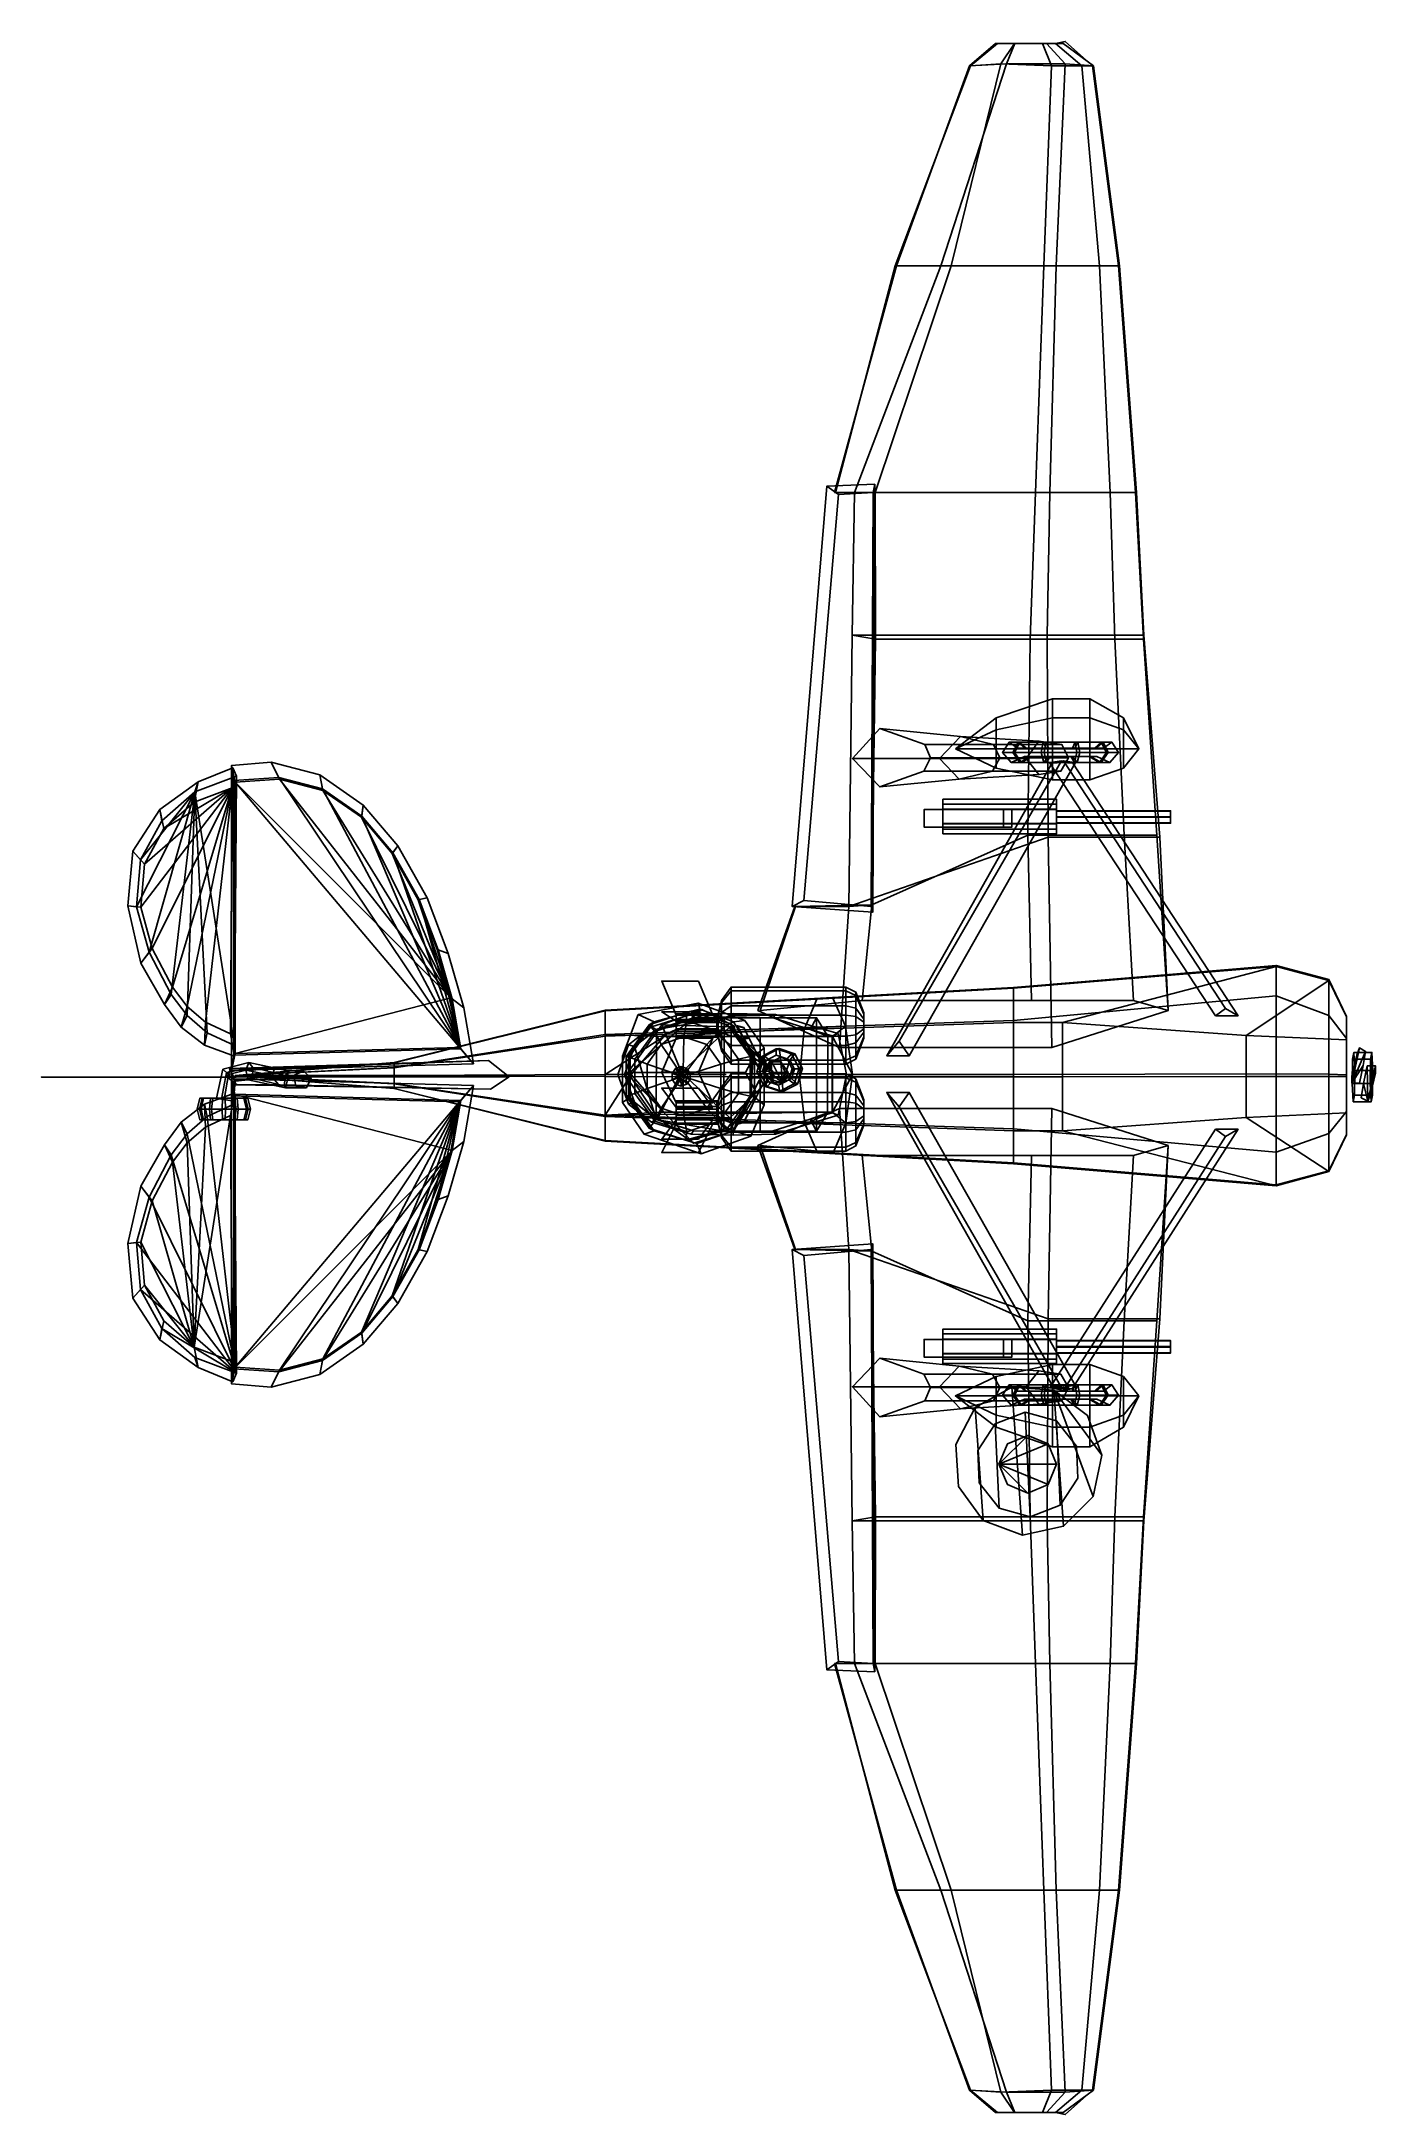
# Model space of a CAD drawing. Header units: metres. Extents: x -32 to 33, y -51 to 51.
import ezdxf

# ---------------------------------------------------------------- set-up
doc = ezdxf.new("R2010")
doc.units = ezdxf.units.M

msp = doc.modelspace()

# ---------------------------------------------------------------- linework, layer by layer
at = {"layer": 'AileD1', "color": 2}
for points in [[(6.573061, 28.657642, 14.435045), (8.521843, 28.657642, 15.172802), (7.507302, 28.657642, 13.892733)], [(8.521843, 28.657642, 15.172802), (8.524284, 21.457642, 15.196321), (7.391493, 21.657642, 13.753237), (7.507302, 28.657642, 13.892733)], [(8.524284, 21.457642, 15.196321), (8.521843, 28.657642, 15.172802), (16.378819, 28.657642, 16.065599), (16.107206, 21.457642, 16.156319)], [(16.107206, 21.457642, 16.156319), (16.378819, 28.657642, 16.065599), (20.027599, 28.657642, 15.72064), (20.253542, 21.457642, 15.764319)], [(20.253542, 21.457642, 15.764319), (20.027599, 28.657642, 15.72064), (21.268183, 28.657642, 15.178564), (21.663301, 21.457642, 15.148323)], [(7.391493, 21.657642, 13.753237), (8.524284, 21.457642, 15.196321), (8.343795, 8.441115, 15.342213), (7.217783, 8.369826, 13.19475)], [(8.343795, 8.441115, 15.342213), (8.524284, 21.457642, 15.196321), (16.107206, 21.457642, 16.156319), (15.990329, 11.857642, 16.511679)], [(15.990329, 11.857642, 16.511679), (16.107206, 21.457642, 16.156319), (20.253542, 21.457642, 15.764319), (20.717157, 11.857642, 15.973052)], [(20.717157, 11.857642, 15.973052), (20.253542, 21.457642, 15.764319), (21.663301, 21.457642, 15.148323), (22.324282, 11.857642, 15.12664)], [(7.870623, 3.757643, 16.258698), (8.343795, 8.441115, 15.342213), (15.990329, 11.857642, 16.511679), (16.170622, 3.757643, 17.514469)], [(16.170622, 3.757643, 17.514469), (15.990329, 11.857642, 16.511679), (20.717157, 11.857642, 15.973052), (21.170622, 3.757643, 16.635427)], [(21.170622, 3.757643, 16.635427), (20.717157, 11.857642, 15.973052), (22.324282, 11.857642, 15.12664), (22.870623, 3.257643, 15.35408)], [(2.870623, 3.257643, 14.223885), (4.616966, 8.369825, 14.43412), (8.343795, 8.441115, 15.342213), (7.870623, 3.757643, 16.258698)], [(7.217783, 8.369826, 13.19475), (8.343795, 8.441115, 15.342213), (4.581192, 8.369825, 14.447167)]]:
    msp.add_3dface(points, dxfattribs=at)
at = {"layer": 'AileD2', "color": 24}
for points in [[(17.065737, 28.657642, 14.144617), (7.507302, 28.657642, 13.892733), (7.391493, 21.657642, 13.753237), (16.936611, 21.657642, 14.033908)], [(21.317959, 28.657642, 15.152157), (17.065737, 28.657642, 14.144617), (16.936611, 21.657642, 14.033908), (21.674799, 21.657642, 15.156594)], [(16.936611, 21.657642, 14.033908), (7.391493, 21.657642, 13.753237), (7.217783, 8.369826, 13.19475), (16.992916, 11.757643, 13.585092)], [(21.674799, 21.657642, 15.156594), (16.936611, 21.657642, 14.033908), (16.992916, 11.757643, 13.585092), (22.460056, 11.757643, 15.146459)], [(16.992916, 11.757643, 13.585092), (7.217783, 8.369826, 13.19475), (6.770625, 1.457643, 13.11465), (17.170624, 1.457643, 13.742537)], [(22.460056, 11.757643, 15.146459), (16.992916, 11.757643, 13.585092), (17.170624, 1.457643, 13.742537), (22.870623, 3.257643, 15.35408)], [(7.217783, 8.369826, 13.19475), (4.581192, 8.369825, 14.447167), (2.770624, 3.257643, 14.223885), (6.770625, 1.457643, 13.11465)]]:
    msp.add_3dface(points, dxfattribs=at)
at = {"layer": 'AileD3', "color": 34}
for points in [[(15.353482, 50.657635, 15.265384), (14.41405, 50.657635, 15.224722), (13.135898, 49.55764, 15.176984), (14.944246, 49.657642, 14.896313)], [(16.916004, 50.657635, 15.25183), (15.353482, 50.657635, 15.265384), (14.944246, 49.657642, 14.896313), (17.825954, 49.657642, 14.98987)], [(17.727194, 50.657635, 15.265143), (16.916004, 50.657635, 15.25183), (17.825954, 49.657642, 14.98987), (19.205355, 49.55764, 15.364099)], [(14.944246, 49.657642, 14.896313), (13.135898, 49.55764, 15.176984), (9.558279, 39.757637, 14.884317), (11.732347, 39.757637, 14.266242)], [(17.825954, 49.657642, 14.98987), (14.944246, 49.657642, 14.896313), (11.732347, 39.757637, 14.266242), (17.384924, 39.757637, 14.449758)], [(19.205355, 49.55764, 15.364099), (17.825954, 49.657642, 14.98987), (17.384924, 39.757637, 14.449758), (20.482971, 39.757637, 15.183822)], [(11.732347, 39.757637, 14.266242), (9.558279, 39.757637, 14.884317), (6.523287, 28.657642, 14.483444), (7.507302, 28.657642, 13.892733)], [(17.384924, 39.757637, 14.449758), (11.732347, 39.757637, 14.266242), (7.507302, 28.657642, 13.892733), (17.065737, 28.657642, 14.144617)], [(20.482971, 39.757637, 15.183822), (17.384924, 39.757637, 14.449758), (17.065737, 28.657642, 14.144617), (21.317959, 28.657642, 15.152157)]]:
    msp.add_3dface(points, dxfattribs=at)
at = {"layer": 'AileD4', "color": 35}
for points in [[(13.185258, 49.55764, 15.195692), (14.512087, 50.657635, 15.249123), (15.341355, 50.657635, 15.304463), (14.67794, 49.657642, 15.470881)], [(14.67794, 49.657642, 15.470881), (15.341355, 50.657635, 15.304463), (16.717941, 50.657635, 15.281405), (17.155792, 49.55764, 15.604953)], [(17.155792, 49.55764, 15.604953), (16.717941, 50.657635, 15.281405), (17.347206, 50.657635, 15.270534), (18.648476, 49.55764, 15.531361)], [(18.648476, 49.55764, 15.531361), (17.347206, 50.657635, 15.270534), (17.829159, 50.757637, 15.282393), (19.155987, 49.55764, 15.309603)], [(9.497453, 39.757637, 14.901364), (13.185258, 49.55764, 15.195692), (14.67794, 49.657642, 15.470881), (12.234037, 39.757637, 15.529681)], [(12.234037, 39.757637, 15.529681), (14.67794, 49.657642, 15.470881), (17.155792, 49.55764, 15.604953), (16.776768, 39.757637, 15.89928)], [(16.776768, 39.757637, 15.89928), (17.155792, 49.55764, 15.604953), (18.648476, 49.55764, 15.531361), (19.513353, 39.757637, 15.640561)], [(19.513353, 39.757637, 15.640561), (18.648476, 49.55764, 15.531361), (19.155987, 49.55764, 15.309603), (20.443792, 39.757637, 15.234003)], [(6.573061, 28.657642, 14.435045), (9.497453, 39.757637, 14.901364), (12.234037, 39.757637, 15.529681), (8.521843, 28.657642, 15.172802)], [(8.521843, 28.657642, 15.172802), (12.234037, 39.757637, 15.529681), (16.776768, 39.757637, 15.89928), (16.378819, 28.657642, 16.065599)], [(16.378819, 28.657642, 16.065599), (16.776768, 39.757637, 15.89928), (19.513353, 39.757637, 15.640561), (20.027599, 28.657642, 15.72064)], [(20.027599, 28.657642, 15.72064), (19.513353, 39.757637, 15.640561), (20.443792, 39.757637, 15.234003), (21.268183, 28.657642, 15.178564)]]:
    msp.add_3dface(points, dxfattribs=at)
at = {"layer": 'AileG1', "color": 1}
for points in [[(7.870623, -3.84236, 16.258698), (8.343795, -8.525833, 15.342213), (4.616966, -8.454546, 14.43412), (2.870623, -3.34236, 14.223885)], [(16.170622, -3.84236, 17.514469), (15.990329, -11.94236, 16.511679), (8.343795, -8.525833, 15.342213), (7.870623, -3.84236, 16.258698)], [(21.170622, -3.84236, 16.635427), (20.717157, -11.94236, 15.973052), (15.990329, -11.94236, 16.511679), (16.170622, -3.84236, 17.514469)], [(22.870623, -3.34236, 15.35408), (22.324282, -11.94236, 15.12664), (20.717157, -11.94236, 15.973052), (21.170622, -3.84236, 16.635427)], [(4.581192, -8.454546, 14.447167), (8.343795, -8.525833, 15.342213), (7.217783, -8.454544, 13.19475)], [(7.217783, -8.454544, 13.19475), (8.343795, -8.525833, 15.342213), (8.524284, -21.54236, 15.196321), (7.391493, -21.742361, 13.753237)], [(15.990329, -11.94236, 16.511679), (16.107206, -21.54236, 16.156319), (8.524284, -21.54236, 15.196321), (8.343795, -8.525833, 15.342213)], [(20.717157, -11.94236, 15.973052), (20.253542, -21.54236, 15.764319), (16.107206, -21.54236, 16.156319), (15.990329, -11.94236, 16.511679)], [(22.324282, -11.94236, 15.12664), (21.663301, -21.54236, 15.148323), (20.253542, -21.54236, 15.764319), (20.717157, -11.94236, 15.973052)], [(15.726429, -22.451462, 16.142868), (13.802556, -21.727428, 15.900146), (13.416671, -16.183872, 15.809101), (15.208216, -15.190947, 16.110149)], [(17.747471, -22.011061, 16.082615), (15.726429, -22.451462, 16.142868), (15.208216, -15.190947, 16.110149), (17.272463, -15.33875, 16.126646)], [(13.802556, -21.727428, 15.900146), (12.602374, -20.068834, 15.584071), (12.460692, -18.002277, 15.54198), (13.416671, -16.183872, 15.809101)], [(17.272463, -15.33875, 16.126646), (18.915365, -16.580357, 15.907934), (19.621185, -18.521563, 15.746566)], [(17.272463, -15.33875, 16.126646), (19.621185, -18.521563, 15.746566), (19.191864, -20.546053, 15.844721)], [(17.272463, -15.33875, 16.126646), (19.191864, -20.546053, 15.844721), (17.747471, -22.011061, 16.082615)], [(14.586452, -21.123594, 16.036663), (13.614696, -19.887527, 15.855821), (13.5432, -18.306295, 15.838954), (14.396568, -16.983871, 16.006603)], [(14.396568, -16.983871, 16.006603), (15.86962, -16.425381, 16.15155), (16.107206, -21.54236, 16.156319), (14.586452, -21.123594, 16.036663)], [(15.86962, -16.425381, 16.15155), (17.395008, -16.844149, 16.120068), (17.586283, -20.98387, 16.100525), (16.107206, -21.54236, 16.156319)], [(17.395008, -16.844149, 16.120068), (18.376244, -18.080215, 16.000355), (18.448669, -19.661449, 15.988094), (17.586283, -20.98387, 16.100525)], [(14.579967, -18.969658, 16.035896), (14.991318, -17.96966, 16.084513), (15.988349, -17.555447, 16.155909)], [(14.579967, -18.969658, 16.035896), (15.988349, -17.555447, 16.155909), (16.987906, -17.969658, 16.141922)], [(14.579967, -18.969658, 16.035896), (16.987906, -17.969658, 16.141922), (17.401524, -18.969656, 16.119719)], [(14.579967, -18.969658, 16.035896), (17.401524, -18.969656, 16.119719), (16.987909, -19.969658, 16.141922)], [(14.579967, -18.969658, 16.035896), (16.987909, -19.969658, 16.141922), (15.988351, -20.383873, 16.155909)], [(14.579967, -18.969658, 16.035896), (15.988351, -20.383873, 16.155909), (14.991318, -19.96966, 16.084513)], [(7.507302, -28.742359, 13.892733), (7.391493, -21.742361, 13.753237), (8.524284, -21.54236, 15.196321), (8.521843, -28.742359, 15.172802)], [(16.107206, -21.54236, 16.156319), (16.378819, -28.742359, 16.065599), (8.521843, -28.742359, 15.172802), (8.524284, -21.54236, 15.196321)], [(20.253542, -21.54236, 15.764319), (20.027599, -28.742359, 15.72064), (16.378819, -28.742359, 16.065599), (16.107206, -21.54236, 16.156319)], [(21.663301, -21.54236, 15.148323), (21.268183, -28.742359, 15.178564), (20.027599, -28.742359, 15.72064), (20.253542, -21.54236, 15.764319)], [(7.507302, -28.742359, 13.892733), (8.521843, -28.742359, 15.172802), (6.573061, -28.742359, 14.435045)]]:
    msp.add_3dface(points, dxfattribs=at)
at = {"layer": 'AileG2', "color": 21}
for points in [[(6.770625, -1.54236, 13.11465), (2.770624, -3.34236, 14.223885), (4.581192, -8.454546, 14.447167), (7.217783, -8.454544, 13.19475)], [(17.170624, -1.54236, 13.742537), (6.770625, -1.54236, 13.11465), (7.217783, -8.454544, 13.19475), (16.992916, -11.84236, 13.585092)], [(22.870623, -3.34236, 15.35408), (17.170624, -1.54236, 13.742537), (16.992916, -11.84236, 13.585092), (22.460056, -11.84236, 15.146459)], [(16.992916, -11.84236, 13.585092), (7.217783, -8.454544, 13.19475), (7.391493, -21.742361, 13.753237), (16.936611, -21.742361, 14.033908)], [(22.460056, -11.84236, 15.146459), (16.992916, -11.84236, 13.585092), (16.936611, -21.742361, 14.033908), (21.674799, -21.742361, 15.156594)], [(16.936611, -21.742361, 14.033908), (7.391493, -21.742361, 13.753237), (7.507302, -28.742359, 13.892733), (17.065737, -28.742359, 14.144617)], [(21.674799, -21.742361, 15.156594), (16.936611, -21.742361, 14.033908), (17.065737, -28.742359, 14.144617), (21.317959, -28.742359, 15.152157)]]:
    msp.add_3dface(points, dxfattribs=at)
at = {"layer": 'AileG3', "color": 33}
for points in [[(8.521843, -28.742359, 15.172802), (12.234037, -39.842358, 15.529681), (9.497453, -39.842358, 14.901364), (6.573061, -28.742359, 14.435045)], [(16.378819, -28.742359, 16.065599), (16.776768, -39.842358, 15.89928), (12.234037, -39.842358, 15.529681), (8.521843, -28.742359, 15.172802)], [(20.027599, -28.742359, 15.72064), (19.513353, -39.842358, 15.640561), (16.776768, -39.842358, 15.89928), (16.378819, -28.742359, 16.065599)], [(21.268183, -28.742359, 15.178564), (20.443792, -39.842358, 15.234003), (19.513353, -39.842358, 15.640561), (20.027599, -28.742359, 15.72064)], [(12.234037, -39.842358, 15.529681), (14.67794, -49.742363, 15.470881), (13.185258, -49.642361, 15.195692), (9.497453, -39.842358, 14.901364)], [(16.776768, -39.842358, 15.89928), (17.155792, -49.642361, 15.604953), (14.67794, -49.742363, 15.470881), (12.234037, -39.842358, 15.529681)], [(19.513353, -39.842358, 15.640561), (18.648476, -49.642361, 15.531361), (17.155792, -49.642361, 15.604953), (16.776768, -39.842358, 15.89928)], [(20.443792, -39.842358, 15.234003), (19.155987, -49.642361, 15.309603), (18.648476, -49.642361, 15.531361), (19.513353, -39.842358, 15.640561)], [(14.67794, -49.742363, 15.470881), (15.341355, -50.742359, 15.304463), (14.512087, -50.742359, 15.249123), (13.185258, -49.642361, 15.195692)], [(17.155792, -49.642361, 15.604953), (16.717941, -50.742359, 15.281405), (15.341355, -50.742359, 15.304463), (14.67794, -49.742363, 15.470881)], [(18.648476, -49.642361, 15.531361), (17.347206, -50.742359, 15.270534), (16.717941, -50.742359, 15.281405), (17.155792, -49.642361, 15.604953)], [(19.155987, -49.642361, 15.309603), (17.829159, -50.842361, 15.282393), (17.347206, -50.742359, 15.270534), (18.648476, -49.642361, 15.531361)]]:
    msp.add_3dface(points, dxfattribs=at)
at = {"layer": 'AileG4', "color": 32}
for points in [[(7.507302, -28.742359, 13.892733), (6.523287, -28.742359, 14.483444), (9.558279, -39.842358, 14.884317), (11.732347, -39.842358, 14.266242)], [(17.065737, -28.742359, 14.144617), (7.507302, -28.742359, 13.892733), (11.732347, -39.842358, 14.266242), (17.384924, -39.842358, 14.449758)], [(21.317959, -28.742359, 15.152157), (17.065737, -28.742359, 14.144617), (17.384924, -39.842358, 14.449758), (20.482971, -39.842358, 15.183822)], [(11.732347, -39.842358, 14.266242), (9.558279, -39.842358, 14.884317), (13.135898, -49.642361, 15.176984), (14.944246, -49.742363, 14.896313)], [(17.384924, -39.842358, 14.449758), (11.732347, -39.842358, 14.266242), (14.944246, -49.742363, 14.896313), (17.825954, -49.742363, 14.98987)], [(20.482971, -39.842358, 15.183822), (17.384924, -39.842358, 14.449758), (17.825954, -49.742363, 14.98987), (19.205355, -49.642361, 15.364099)], [(14.944246, -49.742363, 14.896313), (13.135898, -49.642361, 15.176984), (14.41405, -50.742359, 15.224722), (15.353482, -50.742359, 15.265384)], [(17.825954, -49.742363, 14.98987), (14.944246, -49.742363, 14.896313), (15.353482, -50.742359, 15.265384), (16.916004, -50.742359, 15.25183)], [(19.205355, -49.642361, 15.364099), (17.825954, -49.742363, 14.98987), (16.916004, -50.742359, 15.25183), (17.727194, -50.742359, 15.265143)]]:
    msp.add_3dface(points, dxfattribs=at)
at = {"layer": 'AileronD', "color": 28}
for points in [[(-20.669399, 14.604707, 20.891672), (-21.080416, 15.437952, 21.372269), (-23.033447, 15.268744, 21.372269), (-22.852009, 14.454153, 20.891672)], [(-21.080416, 15.437952, 21.372269), (-20.707575, 14.6821, 21.804804), (-22.915298, 14.529813, 21.804804), (-23.033447, 15.268744, 21.372269)], [(-22.852009, 14.454153, 20.891672), (-23.033447, 15.268744, 21.372269), (-23.033447, 0.320908, 21.372269), (-22.852009, 1.154153, 20.891672)], [(-23.033447, 15.268744, 21.372269), (-22.915298, 14.529813, 21.804804), (-22.915298, 1.07676, 21.804804), (-23.033447, 0.320908, 21.372269)], [(-18.552011, 14.054152, 20.891672), (-18.700687, 14.819185, 21.372269), (-21.080416, 15.437952, 21.372269), (-20.669399, 14.604707, 20.891672)], [(-18.700687, 14.819185, 21.372269), (-18.565821, 14.12521, 21.804804), (-20.707575, 14.6821, 21.804804), (-21.080416, 15.437952, 21.372269)], [(-11.788718, 1.380212, 21.804804), (-22.915298, 14.529813, 21.804804), (-20.707575, 14.6821, 21.804804)], [(-11.788718, 1.380212, 21.804804), (-22.915298, 1.07676, 21.804804), (-22.915298, 14.529813, 21.804804)], [(-12.274386, 3.8834, 20.891672), (-20.669399, 14.604707, 20.891672), (-22.852009, 14.454153, 20.891672)], [(-12.274386, 3.8834, 20.891672), (-22.852009, 14.454153, 20.891672), (-22.852009, 1.154153, 20.891672)], [(-11.788718, 1.380212, 21.804804), (-20.707575, 14.6821, 21.804804), (-18.565821, 14.12521, 21.804804)], [(-12.274386, 3.8834, 20.891672), (-18.552011, 14.054152, 20.891672), (-20.669399, 14.604707, 20.891672)], [(-16.656273, 12.733205, 20.891672), (-16.570072, 13.334576, 21.372269), (-18.700687, 14.819185, 21.372269), (-18.552011, 14.054152, 20.891672)], [(-16.570072, 13.334576, 21.372269), (-16.648266, 12.789061, 21.804804), (-18.565821, 14.12521, 21.804804), (-18.700687, 14.819185, 21.372269)], [(-11.788718, 1.380212, 21.804804), (-18.565821, 14.12521, 21.804804), (-16.648266, 12.789061, 21.804804)], [(-12.274386, 3.8834, 20.891672), (-16.656273, 12.733205, 20.891672), (-18.552011, 14.054152, 20.891672)], [(-15.152011, 10.954153, 20.891672), (-14.879436, 11.335104, 21.372269), (-16.570072, 13.334576, 21.372269), (-16.656273, 12.733205, 20.891672)], [(-14.879436, 11.335104, 21.372269), (-15.126695, 10.989536, 21.804804), (-16.648266, 12.789061, 21.804804), (-16.570072, 13.334576, 21.372269)], [(-12.274386, 3.8834, 20.891672), (-15.152011, 10.954153, 20.891672), (-16.656273, 12.733205, 20.891672)], [(-11.788718, 1.380212, 21.804804), (-16.648266, 12.789061, 21.804804), (-15.126695, 10.989536, 21.804804)], [(-13.875403, 8.69178, 20.891672), (-13.44466, 8.792428, 21.372269), (-14.879436, 11.335104, 21.372269), (-15.152011, 10.954153, 20.891672)], [(-13.44466, 8.792428, 21.372269), (-13.835396, 8.701129, 21.804804), (-15.126695, 10.989536, 21.804804), (-14.879436, 11.335104, 21.372269)], [(-12.274386, 3.8834, 20.891672), (-13.875403, 8.69178, 20.891672), (-15.152011, 10.954153, 20.891672)], [(-11.788718, 1.380212, 21.804804), (-15.126695, 10.989536, 21.804804), (-13.835396, 8.701129, 21.804804)], [(-12.952012, 6.254153, 20.891672), (-12.406863, 6.052785, 21.372269), (-13.44466, 8.792428, 21.372269), (-13.875403, 8.69178, 20.891672)], [(-12.274386, 3.8834, 20.891672), (-12.952012, 6.254153, 20.891672), (-13.875403, 8.69178, 20.891672)], [(-12.406863, 6.052785, 21.372269), (-12.901378, 6.23545, 21.804804), (-13.835396, 8.701129, 21.804804), (-13.44466, 8.792428, 21.372269)], [(-11.788718, 1.380212, 21.804804), (-13.835396, 8.701129, 21.804804), (-12.901378, 6.23545, 21.804804)], [(-12.274386, 3.8834, 20.891672), (-11.645282, 3.388302, 21.372269), (-12.406863, 6.052785, 21.372269), (-12.952012, 6.254153, 20.891672)], [(-11.645282, 3.388302, 21.372269), (-12.215954, 3.837415, 21.804804), (-12.901378, 6.23545, 21.804804), (-12.406863, 6.052785, 21.372269)], [(-11.788718, 1.380212, 21.804804), (-12.901378, 6.23545, 21.804804), (-12.215954, 3.837415, 21.804804)], [(-12.274386, 3.8834, 20.891672), (-22.852009, 1.154153, 20.891672), (-11.852011, 1.454153, 20.891672)], [(-11.852011, 1.454153, 20.891672), (-11.170574, 0.658077, 21.372269), (-11.645282, 3.388302, 21.372269), (-12.274386, 3.8834, 20.891672)], [(-11.170574, 0.658077, 21.372269), (-11.788718, 1.380212, 21.804804), (-12.215954, 3.837415, 21.804804), (-11.645282, 3.388302, 21.372269)], [(-22.852009, 1.154153, 20.891672), (-23.033447, 0.320908, 21.372269), (-11.170574, 0.658077, 21.372269), (-11.852011, 1.454153, 20.891672)], [(-23.033447, 0.320908, 21.372269), (-22.915298, 1.07676, 21.804804), (-11.788718, 1.380212, 21.804804), (-11.170574, 0.658077, 21.372269)]]:
    msp.add_3dface(points, dxfattribs=at)
at = {"layer": 'AileronG', "color": 27}
for points in [[(-11.852011, -1.212337, 20.891672), (-11.170574, -0.416261, 21.372269), (-23.033447, -0.079092, 21.372269), (-22.852009, -0.912337, 20.891672)], [(-22.852009, -0.912337, 20.891672), (-23.033447, -0.079092, 21.372269), (-23.033447, -15.026929, 21.372269), (-22.852009, -14.212337, 20.891672)], [(-11.170574, -0.416261, 21.372269), (-11.788718, -1.138397, 21.804804), (-22.915298, -0.834944, 21.804804), (-23.033447, -0.079092, 21.372269)], [(-23.033447, -0.079092, 21.372269), (-22.915298, -0.834944, 21.804804), (-22.915298, -14.287997, 21.804804), (-23.033447, -15.026929, 21.372269)], [(-12.215954, -3.5956, 21.804804), (-22.915298, -14.287997, 21.804804), (-22.915298, -0.834944, 21.804804)], [(-12.215954, -3.5956, 21.804804), (-22.915298, -0.834944, 21.804804), (-11.788718, -1.138397, 21.804804)], [(-11.852011, -1.212337, 20.891672), (-22.852009, -0.912337, 20.891672), (-22.852009, -14.212337, 20.891672)], [(-12.274386, -3.641585, 20.891672), (-11.645282, -3.146487, 21.372269), (-11.170574, -0.416261, 21.372269), (-11.852011, -1.212337, 20.891672)], [(-11.645282, -3.146487, 21.372269), (-12.215954, -3.5956, 21.804804), (-11.788718, -1.138397, 21.804804), (-11.170574, -0.416261, 21.372269)], [(-11.852011, -1.212337, 20.891672), (-22.852009, -14.212337, 20.891672), (-20.669399, -14.36289, 20.891672)], [(-11.852011, -1.212337, 20.891672), (-20.669399, -14.36289, 20.891672), (-18.552011, -13.812336, 20.891672)], [(-11.852011, -1.212337, 20.891672), (-18.552011, -13.812336, 20.891672), (-16.656273, -12.491387, 20.891672)], [(-11.852011, -1.212337, 20.891672), (-16.656273, -12.491387, 20.891672), (-15.152011, -10.712337, 20.891672)], [(-11.852011, -1.212337, 20.891672), (-15.152011, -10.712337, 20.891672), (-13.875403, -8.449964, 20.891672)], [(-11.852011, -1.212337, 20.891672), (-13.875403, -8.449964, 20.891672), (-12.952012, -6.012338, 20.891672)], [(-11.852011, -1.212337, 20.891672), (-12.952012, -6.012338, 20.891672), (-12.274386, -3.641585, 20.891672)], [(-12.215954, -3.5956, 21.804804), (-20.707575, -14.440285, 21.804804), (-22.915298, -14.287997, 21.804804)], [(-12.215954, -3.5956, 21.804804), (-18.565821, -13.883394, 21.804804), (-20.707575, -14.440285, 21.804804)], [(-12.215954, -3.5956, 21.804804), (-16.648266, -12.547245, 21.804804), (-18.565821, -13.883394, 21.804804)], [(-12.215954, -3.5956, 21.804804), (-15.126695, -10.747721, 21.804804), (-16.648266, -12.547245, 21.804804)], [(-12.215954, -3.5956, 21.804804), (-13.835396, -8.459312, 21.804804), (-15.126695, -10.747721, 21.804804)], [(-12.215954, -3.5956, 21.804804), (-12.901378, -5.993634, 21.804804), (-13.835396, -8.459312, 21.804804)], [(-12.952012, -6.012338, 20.891672), (-12.406863, -5.810969, 21.372269), (-11.645282, -3.146487, 21.372269), (-12.274386, -3.641585, 20.891672)], [(-12.406863, -5.810969, 21.372269), (-12.901378, -5.993634, 21.804804), (-12.215954, -3.5956, 21.804804), (-11.645282, -3.146487, 21.372269)], [(-13.875403, -8.449964, 20.891672), (-13.44466, -8.550612, 21.372269), (-12.406863, -5.810969, 21.372269), (-12.952012, -6.012338, 20.891672)], [(-13.44466, -8.550612, 21.372269), (-13.835396, -8.459312, 21.804804), (-12.901378, -5.993634, 21.804804), (-12.406863, -5.810969, 21.372269)], [(-15.152011, -10.712337, 20.891672), (-14.879436, -11.093287, 21.372269), (-13.44466, -8.550612, 21.372269), (-13.875403, -8.449964, 20.891672)], [(-14.879436, -11.093287, 21.372269), (-15.126695, -10.747721, 21.804804), (-13.835396, -8.459312, 21.804804), (-13.44466, -8.550612, 21.372269)], [(-16.656273, -12.491387, 20.891672), (-16.570072, -13.09276, 21.372269), (-14.879436, -11.093287, 21.372269), (-15.152011, -10.712337, 20.891672)], [(-16.570072, -13.09276, 21.372269), (-16.648266, -12.547245, 21.804804), (-15.126695, -10.747721, 21.804804), (-14.879436, -11.093287, 21.372269)], [(-18.552011, -13.812336, 20.891672), (-18.700687, -14.577369, 21.372269), (-16.570072, -13.09276, 21.372269), (-16.656273, -12.491387, 20.891672)], [(-18.700687, -14.577369, 21.372269), (-18.565821, -13.883394, 21.804804), (-16.648266, -12.547245, 21.804804), (-16.570072, -13.09276, 21.372269)], [(-22.852009, -14.212337, 20.891672), (-23.033447, -15.026929, 21.372269), (-21.080416, -15.196136, 21.372269), (-20.669399, -14.36289, 20.891672)], [(-20.669399, -14.36289, 20.891672), (-21.080416, -15.196136, 21.372269), (-18.700687, -14.577369, 21.372269), (-18.552011, -13.812336, 20.891672)], [(-21.080416, -15.196136, 21.372269), (-20.707575, -14.440285, 21.804804), (-18.565821, -13.883394, 21.804804), (-18.700687, -14.577369, 21.372269)], [(-23.033447, -15.026929, 21.372269), (-22.915298, -14.287997, 21.804804), (-20.707575, -14.440285, 21.804804), (-21.080416, -15.196136, 21.372269)]]:
    msp.add_3dface(points, dxfattribs=at)
at = {"layer": 'CacheRoueD', "color": 6}
for points in [[(14.438266, 17.602827, 4.044822), (14.438266, 17.023643, 3.508913), (17.202763, 17.602827, 2.823674), (17.202763, 18.539968, 3.690794)], [(14.438266, 17.602827, 4.707242), (14.438266, 17.602827, 4.044822), (17.202763, 18.539968, 3.690794), (17.202763, 18.539968, 4.762612)], [(14.438266, 17.023643, 5.243151), (14.438266, 17.602827, 4.707242), (17.202763, 18.539968, 4.762612), (17.202763, 17.602827, 5.629732)], [(17.202763, 18.539968, 3.690794), (17.202763, 17.602827, 2.823674), (19.029219, 17.602827, 2.823674), (19.029219, 18.539968, 3.690794)], [(17.202763, 18.539968, 4.762612), (17.202763, 18.539968, 3.690794), (19.029219, 18.539968, 3.690794), (19.029219, 18.539968, 4.762612)], [(17.202763, 17.602827, 5.629732), (17.202763, 18.539968, 4.762612), (19.029219, 18.539968, 4.762612), (19.029219, 17.602827, 5.629732)], [(19.029219, 18.539968, 3.690794), (19.029219, 17.602827, 2.823674), (20.680353, 17.023643, 3.161212), (20.680353, 17.602827, 3.697121)], [(19.029219, 18.539968, 4.762612), (19.029219, 18.539968, 3.690794), (20.680353, 17.602827, 3.697121), (20.680353, 17.602827, 4.35954)], [(19.029219, 17.602827, 5.629732), (19.029219, 18.539968, 4.762612), (20.680353, 17.602827, 4.35954), (20.680353, 17.023643, 4.895451)], [(12.447363, 16.086504, 4.541564), (12.447363, 16.086504, 4.541564), (14.438266, 17.023643, 3.508913), (14.438266, 17.602827, 4.044822)], [(12.447363, 16.086504, 4.541564), (12.447363, 16.086504, 4.541564), (14.438266, 17.602827, 4.044822), (14.438266, 17.602827, 4.707242)], [(12.447363, 16.086504, 4.541564), (12.447363, 16.086504, 4.541564), (14.438266, 17.602827, 4.707242), (14.438266, 17.023643, 5.243151)], [(14.438266, 16.086504, 5.447851), (14.438266, 17.023643, 5.243151), (17.202763, 17.602827, 5.629732), (17.202763, 16.086504, 5.960941)], [(17.202763, 16.086504, 5.960941), (17.202763, 17.602827, 5.629732), (19.029219, 17.602827, 5.629732), (19.029219, 16.086504, 5.960941)], [(19.029219, 16.086504, 5.960941), (19.029219, 17.602827, 5.629732), (20.680353, 17.023643, 4.895451), (20.680353, 16.086504, 5.10015)], [(20.680353, 17.602827, 3.697121), (20.680353, 17.023643, 3.161212), (21.437086, 16.086504, 3.808434)], [(20.680353, 17.602827, 4.35954), (20.680353, 17.602827, 3.697121), (21.437086, 16.086504, 3.808434)], [(20.680353, 17.023643, 4.895451), (20.680353, 17.602827, 4.35954), (21.437086, 16.086504, 3.808434)], [(12.447363, 16.086504, 4.541564), (12.447363, 16.086504, 4.541564), (14.438266, 17.023643, 5.243151), (14.438266, 16.086504, 5.447851)], [(20.680353, 16.086504, 5.10015), (20.680353, 17.023643, 4.895451), (21.437086, 16.086504, 3.808434)], [(12.447363, 16.086504, 4.541564), (12.447363, 16.086504, 4.541564), (14.438266, 16.086504, 5.447851), (14.438266, 15.149368, 5.243151)], [(14.438266, 15.149368, 5.243151), (14.438266, 16.086504, 5.447851), (17.202763, 16.086504, 5.960941), (17.202763, 14.570184, 5.629732)], [(17.202763, 14.570184, 5.629732), (17.202763, 16.086504, 5.960941), (19.029219, 16.086504, 5.960941), (19.029219, 14.570184, 5.629732)], [(19.029219, 14.570184, 5.629732), (19.029219, 16.086504, 5.960941), (20.680353, 16.086504, 5.10015), (20.680353, 15.149368, 4.895451)], [(20.680353, 15.149368, 4.895451), (20.680353, 16.086504, 5.10015), (21.437086, 16.086504, 3.808434)]]:
    msp.add_3dface(points, dxfattribs=at)
at = {"layer": 'CacheRoueG', "color": 7}
for points in [[(17.202763, -14.080682, 5.629732), (17.202763, -15.621161, 5.960941), (14.438266, -15.621161, 5.447851), (14.438266, -14.669094, 5.243151)], [(19.029219, -14.080682, 5.629732), (19.029219, -15.621161, 5.960941), (17.202763, -15.621161, 5.960941), (17.202763, -14.080682, 5.629732)], [(20.680353, -14.669094, 4.895451), (20.680353, -15.621161, 5.10015), (19.029219, -15.621161, 5.960941), (19.029219, -14.080682, 5.629732)], [(14.438266, -14.669094, 5.243151), (14.438266, -15.621161, 5.447851), (12.447363, -15.621161, 4.541564)], [(21.437086, -15.621161, 3.808434), (21.437086, -15.621161, 3.808434), (20.680353, -15.621161, 5.10015), (20.680353, -14.669094, 4.895451)], [(14.438266, -17.161638, 4.044822), (14.438266, -16.573227, 3.508913), (12.447363, -15.621161, 4.541564)], [(14.438266, -17.161638, 4.707242), (14.438266, -17.161638, 4.044822), (12.447363, -15.621161, 4.541564)], [(14.438266, -16.573227, 5.243151), (14.438266, -17.161638, 4.707242), (12.447363, -15.621161, 4.541564)], [(14.438266, -15.621161, 5.447851), (14.438266, -16.573227, 5.243151), (12.447363, -15.621161, 4.541564)], [(17.202763, -15.621161, 5.960941), (17.202763, -17.161638, 5.629732), (14.438266, -16.573227, 5.243151), (14.438266, -15.621161, 5.447851)], [(19.029219, -15.621161, 5.960941), (19.029219, -17.161638, 5.629732), (17.202763, -17.161638, 5.629732), (17.202763, -15.621161, 5.960941)], [(20.680353, -15.621161, 5.10015), (20.680353, -16.573227, 4.895451), (19.029219, -17.161638, 5.629732), (19.029219, -15.621161, 5.960941)], [(21.437086, -15.621161, 3.808434), (21.437086, -15.621161, 3.808434), (20.680353, -16.573227, 3.161212), (20.680353, -17.161638, 3.697121)], [(21.437086, -15.621161, 3.808434), (21.437086, -15.621161, 3.808434), (20.680353, -17.161638, 3.697121), (20.680353, -17.161638, 4.359541)], [(21.437086, -15.621161, 3.808434), (21.437086, -15.621161, 3.808434), (20.680353, -17.161638, 4.359541), (20.680353, -16.573227, 4.895451)], [(21.437086, -15.621161, 3.808434), (21.437086, -15.621161, 3.808434), (20.680353, -16.573227, 4.895451), (20.680353, -15.621161, 5.10015)], [(17.202763, -18.11371, 3.690794), (17.202763, -17.161638, 2.823674), (14.438266, -16.573227, 3.508913), (14.438266, -17.161638, 4.044822)], [(17.202763, -17.161638, 5.629732), (17.202763, -18.11371, 4.762612), (14.438266, -17.161638, 4.707242), (14.438266, -16.573227, 5.243151)], [(17.202763, -18.11371, 4.762612), (17.202763, -18.11371, 3.690794), (14.438266, -17.161638, 4.044822), (14.438266, -17.161638, 4.707242)], [(19.029219, -18.11371, 3.690794), (19.029219, -17.161638, 2.823674), (17.202763, -17.161638, 2.823674), (17.202763, -18.11371, 3.690794)], [(19.029219, -17.161638, 5.629732), (19.029219, -18.11371, 4.762612), (17.202763, -18.11371, 4.762612), (17.202763, -17.161638, 5.629732)], [(20.680353, -17.161638, 3.697121), (20.680353, -16.573227, 3.161212), (19.029219, -17.161638, 2.823674), (19.029219, -18.11371, 3.690794)], [(20.680353, -16.573227, 4.895451), (20.680353, -17.161638, 4.359541), (19.029219, -18.11371, 4.762612), (19.029219, -17.161638, 5.629732)], [(20.680353, -17.161638, 4.359541), (20.680353, -17.161638, 3.697121), (19.029219, -18.11371, 3.690794), (19.029219, -18.11371, 4.762612)], [(19.029219, -18.11371, 4.762612), (19.029219, -18.11371, 3.690794), (17.202763, -18.11371, 3.690794), (17.202763, -18.11371, 4.762612)]]:
    msp.add_3dface(points, dxfattribs=at)
at = {"layer": 'CanonD', "color": 9}
for points in [[(17.40411, 12.763338, 20.172609), (17.40411, 13.055807, 19.96409), (22.992109, 13.055807, 19.96409), (22.992109, 12.763338, 20.172609)], [(17.40411, 13.055807, 19.96409), (17.40411, 13.041982, 19.574066), (22.992109, 13.041982, 19.574066), (22.992109, 13.055807, 19.96409)], [(17.40411, 13.041982, 19.574066), (17.40411, 12.735688, 19.392565), (22.992109, 12.735688, 19.392565), (22.992109, 13.041982, 19.574066)], [(17.40411, 12.457044, 19.991108), (17.40411, 12.763338, 20.172609), (22.992109, 12.763338, 20.172609), (22.992109, 12.457044, 19.991108)], [(17.40411, 12.735688, 19.392565), (17.40411, 12.443219, 19.601084), (22.992109, 12.443219, 19.601084), (22.992109, 12.735688, 19.392565)], [(17.40411, 12.443219, 19.601084), (17.40411, 12.457044, 19.991108), (22.992109, 12.457044, 19.991108), (22.992109, 12.443219, 19.601084)], [(22.992109, 12.443219, 19.601084), (22.992109, 12.763338, 20.172609), (22.992109, 13.055807, 19.96409)], [(22.992109, 12.443219, 19.601084), (22.992109, 13.055807, 19.96409), (22.992109, 13.041982, 19.574066)], [(22.992109, 12.443219, 19.601084), (22.992109, 13.041982, 19.574066), (22.992109, 12.735688, 19.392565)], [(22.992109, 12.443219, 19.601084), (22.992109, 12.457044, 19.991108), (22.992109, 12.763338, 20.172609)]]:
    msp.add_3dface(points, dxfattribs=at)
at = {"layer": 'CanonG', "color": 13}
for points in [[(17.40411, -13.206699, 20.272612), (17.40411, -12.914231, 20.064091), (22.992109, -12.914231, 20.064091), (22.992109, -13.206699, 20.272612)], [(17.40411, -12.914231, 20.064091), (17.40411, -12.928057, 19.674068), (22.992109, -12.928057, 19.674068), (22.992109, -12.914231, 20.064091)], [(17.40411, -12.928057, 19.674068), (17.40411, -13.23435, 19.492565), (22.992109, -13.23435, 19.492565), (22.992109, -12.928057, 19.674068)], [(17.40411, -13.512994, 20.091108), (17.40411, -13.206699, 20.272612), (22.992109, -13.206699, 20.272612), (22.992109, -13.512994, 20.091108)], [(22.992109, -13.526819, 19.701086), (22.992109, -13.206699, 20.272612), (22.992109, -12.914231, 20.064091)], [(22.992109, -13.526819, 19.701086), (22.992109, -12.914231, 20.064091), (22.992109, -12.928057, 19.674068)], [(22.992109, -13.526819, 19.701086), (22.992109, -12.928057, 19.674068), (22.992109, -13.23435, 19.492565)], [(22.992109, -13.526819, 19.701086), (22.992109, -13.512994, 20.091108), (22.992109, -13.206699, 20.272612)], [(17.40411, -13.23435, 19.492565), (17.40411, -13.526819, 19.701086), (22.992109, -13.526819, 19.701086), (22.992109, -13.23435, 19.492565)], [(17.40411, -13.526819, 19.701086), (17.40411, -13.512994, 20.091108), (22.992109, -13.512994, 20.091108), (22.992109, -13.526819, 19.701086)]]:
    msp.add_3dface(points, dxfattribs=at)
at = {"layer": 'Capot', "color": 61}
for points in [[(15.28611, 2.781609, 21.639425), (15.28611, 4.392228, 19.357197), (28.156235, 5.474928, 20.803898), (28.156235, 3.976774, 24.09387)], [(15.28611, 4.392228, 19.357197), (15.28611, 4.353786, 16.564137), (28.156235, 5.426847, 16.777531), (28.156235, 5.474928, 20.803898)], [(15.28611, 4.353786, 16.564137), (15.28611, 2.680967, 14.327097), (17.68611, 2.680967, 9.127098), (28.156235, 5.426847, 16.777531)], [(28.156235, 5.426847, 16.777531), (17.68611, 2.680967, 9.127098), (26.68611, 2.043935, 10.929764), (30.751043, 4.735374, 17.290489)], [(28.156235, 3.976774, 24.09387), (28.156235, 5.474928, 20.803898), (30.751043, 4.777243, 20.33263), (30.751043, 3.02299, 22.818388)], [(28.156235, 5.474928, 20.803898), (28.156235, 5.426847, 16.777531), (30.751043, 4.735374, 17.290489), (30.751043, 4.777243, 20.33263)], [(30.751043, 4.735374, 17.290489), (26.68611, 2.043935, 10.929764), (31.615986, 1.828085, 16.391792), (31.61598, 2.953438, 17.896711)], [(30.751043, 3.02299, 22.818388), (30.751043, 4.777243, 20.33263), (31.61598, 2.979299, 19.775681), (31.61598, 1.895789, 21.311001)], [(30.751043, 4.777243, 20.33263), (30.751043, 4.735374, 17.290489), (31.61598, 2.953438, 17.896711), (31.61598, 2.979299, 19.775681)], [(15.28611, 0.137129, 22.539089), (15.28611, 2.781609, 21.639425), (28.156235, 3.976774, 24.09387), (28.156235, 0.164595, 24.514166)], [(28.156235, 0.164595, 24.514166), (28.156235, 3.976774, 24.09387), (30.751043, 3.02299, 22.818388), (30.751043, 0.142676, 23.798286)], [(15.28611, 2.680967, 14.327097), (15.28611, 0.012729, 13.500555), (17.68611, 0.012729, 9.100555), (17.68611, 2.680967, 9.127098)], [(17.68611, 2.680967, 9.127098), (17.68611, 0.012729, 9.100555), (26.68611, 0.027933, 11.105267), (26.68611, 2.043935, 10.929764)], [(26.68611, 2.043935, 10.929764), (26.68611, 0.027933, 11.105267), (31.615986, 0.033085, 15.835752), (31.615986, 1.828085, 16.391792)], [(30.751043, 0.142676, 23.798286), (30.751043, 3.02299, 22.818388), (31.61598, 1.895789, 21.311001), (31.61598, 0.116773, 21.916233)], [(31.615976, -1.745932, 16.440981), (31.61598, 1.895789, 21.311001), (31.61598, 2.979299, 19.775681)], [(31.615976, -1.745932, 16.440981), (31.61598, 2.979299, 19.775681), (31.61598, 2.953438, 17.896711)], [(31.615976, -1.745932, 16.440981), (31.61598, 2.953438, 17.896711), (31.615986, 1.828085, 16.391792)], [(31.615976, -1.745932, 16.440981), (31.61598, 0.116773, 21.916233), (31.61598, 1.895789, 21.311001)], [(31.615976, -1.745932, 16.440981), (31.615986, 1.828085, 16.391792), (31.615986, 0.033085, 15.835752)], [(15.28611, -2.531109, 21.712547), (15.28611, 0.137129, 22.539089), (28.156235, 0.164595, 24.514166), (28.156235, -3.681834, 24.19928)], [(15.28611, 0.012729, 13.500555), (15.28611, -2.631751, 14.400219), (17.68611, -2.631751, 9.200217), (17.68611, 0.012729, 9.100555)], [(17.68611, 0.012729, 9.100555), (17.68611, -2.631751, 9.200217), (26.68611, -1.970118, 10.985011), (26.68611, 0.027933, 11.105267)], [(26.68611, 0.027933, 11.105267), (26.68611, -1.970118, 10.985011), (31.615976, -1.745932, 16.440981), (31.615986, 0.033085, 15.835752)], [(28.156235, -3.681834, 24.19928), (28.156235, 0.164595, 24.514166), (30.751043, 0.142676, 23.798286), (30.751043, -2.763514, 22.898033)], [(30.751043, -2.763514, 22.898033), (30.751043, 0.142676, 23.798286), (31.61598, 0.116773, 21.916233), (31.61598, -1.678227, 21.360193)], [(31.615976, -1.745932, 16.440981), (31.61598, -1.678227, 21.360193), (31.61598, 0.116773, 21.916233)], [(17.68611, -2.631751, 9.200217), (28.156235, -5.325071, 16.948086), (30.751043, -4.627386, 17.419353), (26.68611, -1.970118, 10.985011)], [(26.68611, -1.970118, 10.985011), (30.751043, -4.627386, 17.419353), (31.61598, -2.829442, 17.976301), (31.615976, -1.745932, 16.440981)], [(30.751043, -4.585515, 20.461494), (30.751043, -2.763514, 22.898033), (31.61598, -1.678227, 21.360193), (31.61598, -2.803581, 19.85527)], [(31.615976, -1.745932, 16.440981), (31.61598, -2.803581, 19.85527), (31.61598, -1.678227, 21.360193)], [(31.615976, -1.745932, 16.440981), (31.61598, -2.829442, 17.976301), (31.61598, -2.803581, 19.85527)], [(15.28611, -4.203929, 19.47551), (15.28611, -2.531109, 21.712547), (28.156235, -3.681834, 24.19928), (28.156235, -5.276989, 20.974455)], [(15.28611, -2.631751, 14.400219), (15.28611, -4.242371, 16.682449), (28.156235, -5.325071, 16.948086), (17.68611, -2.631751, 9.200217)], [(28.156235, -5.276989, 20.974455), (28.156235, -3.681834, 24.19928), (30.751043, -2.763514, 22.898033), (30.751043, -4.585515, 20.461494)], [(30.751043, -4.627386, 17.419353), (30.751043, -4.585515, 20.461494), (31.61598, -2.803581, 19.85527), (31.61598, -2.829442, 17.976301)], [(15.28611, -4.242371, 16.682449), (15.28611, -4.203929, 19.47551), (28.156235, -5.276989, 20.974455), (28.156235, -5.325071, 16.948086)], [(28.156235, -5.325071, 16.948086), (28.156235, -5.276989, 20.974455), (30.751043, -4.585515, 20.461494), (30.751043, -4.627386, 17.419353)]]:
    msp.add_3dface(points, dxfattribs=at)
at = {"layer": 'Casque', "color": 4}
for points in [[(-3.48401, 1.055058, 24.209621), (-3.873905, 1.024003, 23.458723), (-3.09978, 3.068592, 24.208563), (-2.309942, 2.702682, 24.443159)], [(-2.309942, 2.702682, 24.443159), (-3.09978, 3.068592, 24.208563), (-0.166841, 3.625949, 26.031773), (-0.076939, 3.332019, 25.988008)], [(-0.572882, 3.211483, 27.113752), (-0.764675, 3.164869, 27.549095), (-2.567996, 2.567455, 27.190392), (-2.462924, 2.622515, 26.071806)], [(-2.290976, 2.239046, 28.917154), (-2.567996, 2.567455, 27.190392), (-0.764675, 3.164869, 27.549095), (-0.721674, 2.758932, 29.229307)], [(-2.462924, 2.622515, 26.071806), (-2.309942, 2.702682, 24.443159), (-0.076939, 3.332019, 25.988008), (-0.572882, 3.211483, 27.113752)], [(1.401507, 2.627128, 28.202198), (1.272644, 2.567455, 28.6278), (-0.764675, 3.164869, 27.549095), (-0.572882, 3.211483, 27.113752)], [(-0.721674, 2.758932, 29.229307), (-0.764675, 3.164869, 27.549095), (1.272644, 2.567455, 28.6278), (0.847627, 2.239046, 29.54146)], [(-0.572882, 3.211483, 27.113752), (-0.076939, 3.332019, 25.988008), (1.564661, 2.702682, 27.663334), (1.401507, 2.627128, 28.202198)], [(-0.076939, 3.332019, 25.988008), (-0.166841, 3.625949, 26.031773), (2.125315, 2.768592, 28.033709), (1.564661, 2.702682, 27.663334)], [(-2.462924, 2.622515, 26.071806), (-2.567996, 2.567455, 27.190392), (-3.682509, 1.003406, 26.968702), (-3.573917, 1.031663, 25.459335)], [(-3.260857, 0.877965, 28.724234), (-3.682509, 1.003406, 26.968702), (-2.567996, 2.567455, 27.190392), (-2.290976, 2.239046, 28.917154)], [(-3.573917, 1.031663, 25.459335), (-3.48401, 1.055058, 24.209621), (-2.309942, 2.702682, 24.443159), (-2.462924, 2.622515, 26.071806)], [(-2.660927, 0.634461, 29.54961), (-3.260857, 0.877965, 28.724234), (-2.290976, 2.239046, 28.917154), (-1.9718, 1.601545, 29.686687)], [(-1.9718, 1.601545, 29.686687), (-2.290976, 2.239046, 28.917154), (-0.721674, 2.758932, 29.229307), (-0.85677, 1.970938, 29.908478)], [(-0.85677, 1.970938, 29.908478), (-0.721674, 2.758932, 29.229307), (0.847627, 2.239046, 29.54146), (0.25826, 1.601545, 30.130274)], [(0.25826, 1.601545, 30.130274), (0.847627, 2.239046, 29.54146), (1.817509, 0.877966, 29.734383), (0.947386, 0.634462, 30.267349)], [(0.847627, 2.239046, 29.54146), (1.272644, 2.567455, 28.6278), (2.387157, 1.003407, 28.849489), (1.817509, 0.877966, 29.734383)], [(2.449005, 1.01869, 28.779663), (2.387157, 1.003407, 28.849489), (1.272644, 2.567455, 28.6278), (1.401507, 2.627128, 28.202198)], [(1.401507, 2.627128, 28.202198), (1.564661, 2.702682, 27.663334), (2.596179, 1.055059, 28.613518), (2.449005, 1.01869, 28.779663)], [(1.564661, 2.702682, 27.663334), (2.125315, 2.768592, 28.033709), (3.06941, 1.424004, 28.426685), (2.596179, 1.055059, 28.613518)], [(-3.48401, -0.981517, 24.209621), (-3.873905, -1.250462, 23.358723), (-3.873905, 1.024003, 23.458723), (-3.48401, 1.055058, 24.209621)], [(-3.573917, 1.031663, 25.459335), (-3.682509, 1.003406, 26.968702), (-3.682509, -0.929865, 26.968702), (-3.573917, -0.958121, 25.459335)], [(-3.573917, -0.958121, 25.459335), (-3.48401, -0.981517, 24.209621), (-3.48401, 1.055058, 24.209621), (-3.573917, 1.031663, 25.459335)], [(-1.121432, 0.11056, 30.074953), (-2.660927, 0.634461, 29.54961), (-1.9718, 1.601545, 29.686687), (-1.036355, 0.229953, 30.091879)], [(-1.036355, 0.229953, 30.091879), (-1.9718, 1.601545, 29.686687), (-0.85677, 1.970938, 29.908478), (-0.898697, 0.275557, 30.119261)], [(-0.898697, 0.275557, 30.119261), (-0.85677, 1.970938, 29.908478), (0.25826, 1.601545, 30.130274), (-0.761039, 0.229953, 30.146641)], [(-0.761039, 0.229953, 30.146641), (0.25826, 1.601545, 30.130274), (0.947386, 0.634462, 30.267349), (-0.675961, 0.11056, 30.163565)], [(2.449008, -0.945148, 28.779665), (2.387157, -0.929863, 28.849489), (2.387157, 1.003407, 28.849489), (2.449005, 1.01869, 28.779663)], [(2.449005, 1.01869, 28.779663), (2.596179, 1.055059, 28.613518), (2.596179, -0.981515, 28.613518), (2.449008, -0.945148, 28.779665)], [(2.596179, 1.055059, 28.613518), (3.06941, 1.424004, 28.426685), (3.06941, -1.35046, 28.426685), (2.596179, -0.981515, 28.613518)], [(-3.260857, -0.804423, 28.724234), (-3.682509, -0.929865, 26.968702), (-3.682509, 1.003406, 26.968702), (-3.260857, 0.877965, 28.724234)], [(-2.660927, -0.56092, 29.54961), (-3.260857, -0.804423, 28.724234), (-3.260857, 0.877965, 28.724234), (-2.660927, 0.634461, 29.54961)], [(-1.121432, -0.037018, 30.074953), (-2.660927, -0.56092, 29.54961), (-2.660927, 0.634461, 29.54961), (-1.121432, 0.11056, 30.074953)], [(-1.188104, 0.095802, 30.405693), (-1.441411, 0.184348, 30.282269), (-1.271256, 0.423135, 30.316114), (-1.120042, 0.191316, 30.41923)], [(-1.441411, 0.184348, 30.282269), (-1.121432, 0.11056, 30.074953), (-1.036355, 0.229953, 30.091879), (-1.271256, 0.423135, 30.316114)], [(-1.188104, -0.022261, 30.405693), (-1.441411, -0.110807, 30.282269), (-1.441411, 0.184348, 30.282269), (-1.188104, 0.095802, 30.405693)], [(-1.441411, -0.110807, 30.282269), (-1.121432, -0.037018, 30.074953), (-1.121432, 0.11056, 30.074953), (-1.441411, 0.184348, 30.282269)], [(-1.120042, 0.191316, 30.41923), (-1.271256, 0.423135, 30.316114), (-0.99594, 0.514343, 30.370876), (-1.009916, 0.227799, 30.441135)], [(-1.271256, 0.423135, 30.316114), (-1.036355, 0.229953, 30.091879), (-0.898697, 0.275557, 30.119261), (-0.99594, 0.514343, 30.370876)], [(-1.186931, 0.038246, 30.998707), (-1.188104, 0.095802, 30.405693), (-1.120042, 0.191316, 30.41923), (-1.185229, 0.040634, 30.999046)], [(-1.186931, 0.035295, 30.998707), (-1.188104, -0.022261, 30.405693), (-1.188104, 0.095802, 30.405693), (-1.186931, 0.038246, 30.998707)], [(-1.185229, 0.032907, 30.999046), (-1.120042, -0.117775, 30.41923), (-1.188104, -0.022261, 30.405693), (-1.186931, 0.035295, 30.998707)], [(-1.185229, 0.040634, 30.999046), (-1.120042, 0.191316, 30.41923), (-1.009916, 0.227799, 30.441135), (-1.182476, 0.041546, 30.999594)], [(-1.182476, 0.031995, 30.999594), (-1.009916, -0.154258, 30.441135), (-1.120042, -0.117775, 30.41923), (-1.185229, 0.032907, 30.999046)], [(-1.182476, 0.041546, 30.999594), (-1.009916, 0.227799, 30.441135), (-0.899789, 0.191316, 30.463041), (-1.179723, 0.040634, 31.000141)], [(-1.179723, 0.032907, 31.000141), (-0.899789, -0.117775, 30.463041), (-1.009916, -0.154258, 30.441135), (-1.182476, 0.031995, 30.999594)], [(-1.179723, 0.040634, 31.000141), (-0.899789, 0.191316, 30.463041), (-0.831727, 0.095802, 30.47658), (-1.178021, 0.038246, 31.000481)], [(-1.178021, 0.035295, 31.000481), (-0.831727, -0.02226, 30.47658), (-0.899789, -0.117775, 30.463041), (-1.179723, 0.032907, 31.000141)], [(-1.178021, 0.038246, 31.000481), (-0.831727, 0.095802, 30.47658), (-0.831727, -0.02226, 30.47658), (-1.178021, 0.035295, 31.000481)], [(-1.009916, 0.227799, 30.441135), (-0.99594, 0.514343, 30.370876), (-0.720624, 0.423135, 30.42564), (-0.899789, 0.191316, 30.463041)], [(-0.99594, 0.514343, 30.370876), (-0.898697, 0.275557, 30.119261), (-0.761039, 0.229953, 30.146641), (-0.720624, 0.423135, 30.42564)], [(-0.899789, 0.191316, 30.463041), (-0.720624, 0.423135, 30.42564), (-0.55047, 0.184349, 30.459486), (-0.831727, 0.095802, 30.47658)], [(-0.831727, 0.095802, 30.47658), (-0.55047, 0.184349, 30.459486), (-0.55047, -0.110807, 30.459486), (-0.831727, -0.02226, 30.47658)], [(-0.720624, 0.423135, 30.42564), (-0.761039, 0.229953, 30.146641), (-0.675961, 0.11056, 30.163565), (-0.55047, 0.184349, 30.459486)], [(-0.675961, 0.11056, 30.163565), (0.947386, 0.634462, 30.267349), (0.947386, -0.560919, 30.267349), (-0.675961, -0.037018, 30.163565)], [(-0.55047, 0.184349, 30.459486), (-0.675961, 0.11056, 30.163565), (-0.675961, -0.037018, 30.163565), (-0.55047, -0.110807, 30.459486)], [(0.947386, 0.634462, 30.267349), (1.817509, 0.877966, 29.734383), (1.817509, -0.804422, 29.734383), (0.947386, -0.560919, 30.267349)], [(1.817509, 0.877966, 29.734383), (2.387157, 1.003407, 28.849489), (2.387157, -0.929863, 28.849489), (1.817509, -0.804422, 29.734383)], [(-2.309942, -2.629141, 24.443159), (-2.79978, -2.795051, 23.708563), (-3.873905, -1.250462, 23.358723), (-3.48401, -0.981517, 24.209621)], [(-2.290976, -2.165504, 28.917154), (-2.567996, -2.493914, 27.190392), (-3.682509, -0.929865, 26.968702), (-3.260857, -0.804423, 28.724234)], [(-3.573917, -0.958121, 25.459335), (-3.682509, -0.929865, 26.968702), (-2.567996, -2.493914, 27.190392), (-2.462924, -2.548974, 26.071806)], [(-2.462924, -2.548974, 26.071806), (-2.309942, -2.629141, 24.443159), (-3.48401, -0.981517, 24.209621), (-3.573917, -0.958121, 25.459335)], [(-1.9718, -1.528004, 29.686687), (-2.290976, -2.165504, 28.917154), (-3.260857, -0.804423, 28.724234), (-2.660927, -0.56092, 29.54961)], [(-1.036355, -0.156411, 30.091879), (-1.9718, -1.528004, 29.686687), (-2.660927, -0.56092, 29.54961), (-1.121432, -0.037018, 30.074953)], [(-0.898697, -0.202016, 30.119261), (-0.85677, -1.897397, 29.908478), (-1.9718, -1.528004, 29.686687), (-1.036355, -0.156411, 30.091879)], [(-1.120042, -0.117775, 30.41923), (-1.271256, -0.349593, 30.316114), (-1.441411, -0.110807, 30.282269), (-1.188104, -0.022261, 30.405693)], [(-1.271256, -0.349593, 30.316114), (-1.036355, -0.156411, 30.091879), (-1.121432, -0.037018, 30.074953), (-1.441411, -0.110807, 30.282269)], [(-1.009916, -0.154258, 30.441135), (-0.99594, -0.440802, 30.370876), (-1.271256, -0.349593, 30.316114), (-1.120042, -0.117775, 30.41923)], [(-0.99594, -0.440802, 30.370876), (-0.898697, -0.202016, 30.119261), (-1.036355, -0.156411, 30.091879), (-1.271256, -0.349593, 30.316114)], [(-0.899789, -0.117775, 30.463041), (-0.720624, -0.349593, 30.42564), (-0.99594, -0.440802, 30.370876), (-1.009916, -0.154258, 30.441135)], [(-0.720624, -0.349593, 30.42564), (-0.761039, -0.156411, 30.146641), (-0.898697, -0.202016, 30.119261), (-0.99594, -0.440802, 30.370876)], [(-0.831727, -0.02226, 30.47658), (-0.55047, -0.110807, 30.459486), (-0.720624, -0.349593, 30.42564), (-0.899789, -0.117775, 30.463041)], [(-0.761039, -0.156411, 30.146641), (0.25826, -1.528002, 30.130274), (-0.85677, -1.897397, 29.908478), (-0.898697, -0.202016, 30.119261)], [(-0.55047, -0.110807, 30.459486), (-0.675961, -0.037018, 30.163565), (-0.761039, -0.156411, 30.146641), (-0.720624, -0.349593, 30.42564)], [(-0.675961, -0.037018, 30.163565), (0.947386, -0.560919, 30.267349), (0.25826, -1.528002, 30.130274), (-0.761039, -0.156411, 30.146641)], [(0.947386, -0.560919, 30.267349), (1.817509, -0.804422, 29.734383), (0.847627, -2.165502, 29.54146), (0.25826, -1.528002, 30.130274)], [(1.817509, -0.804422, 29.734383), (2.387157, -0.929863, 28.849489), (1.272644, -2.493912, 28.6278), (0.847627, -2.165502, 29.54146)], [(1.401507, -2.553586, 28.202198), (1.272644, -2.493912, 28.6278), (2.387157, -0.929863, 28.849489), (2.449008, -0.945148, 28.779665)], [(2.449008, -0.945148, 28.779665), (2.596179, -0.981515, 28.613518), (1.564661, -2.629139, 27.663334), (1.401507, -2.553586, 28.202198)], [(2.596179, -0.981515, 28.613518), (3.06941, -1.35046, 28.426685), (2.425315, -2.895048, 27.733709), (1.564661, -2.629139, 27.663334)], [(-0.85677, -1.897397, 29.908478), (-0.721674, -2.685391, 29.229307), (-2.290976, -2.165504, 28.917154), (-1.9718, -1.528004, 29.686687)], [(0.25826, -1.528002, 30.130274), (0.847627, -2.165502, 29.54146), (-0.721674, -2.685391, 29.229307), (-0.85677, -1.897397, 29.908478)], [(-0.218939, -3.258477, 25.424007), (-0.008841, -3.752408, 25.167774), (-2.79978, -2.795051, 23.708563), (-2.309942, -2.629141, 24.443159)], [(-0.721674, -2.685391, 29.229307), (-0.764675, -3.091327, 27.549095), (-2.567996, -2.493914, 27.190392), (-2.290976, -2.165504, 28.917154)], [(-2.462924, -2.548974, 26.071806), (-2.567996, -2.493914, 27.190392), (-0.764675, -3.091327, 27.549095), (-0.642958, -3.128608, 27.075121)], [(-0.642958, -3.128608, 27.075121), (-0.218939, -3.258477, 25.424007), (-2.309942, -2.629141, 24.443159), (-2.462924, -2.548974, 26.071806)], [(0.847627, -2.165502, 29.54146), (1.272644, -2.493912, 28.6278), (-0.764675, -3.091327, 27.549095), (-0.721674, -2.685391, 29.229307)], [(-0.642958, -3.128608, 27.075121), (-0.764675, -3.091327, 27.549095), (1.272644, -2.493912, 28.6278), (1.401507, -2.553586, 28.202198)], [(1.401507, -2.553586, 28.202198), (1.564661, -2.629139, 27.663334), (-0.218939, -3.258477, 25.424007), (-0.642958, -3.128608, 27.075121)], [(1.564661, -2.629139, 27.663334), (2.425315, -2.895048, 27.733709), (-0.008841, -3.752408, 25.167774), (-0.218939, -3.258477, 25.424007)]]:
    msp.add_3dface(points, dxfattribs=at)
at = {"layer": 'CharniereID', "color": 23}
msp.add_3dface([(8.524284, 21.594244, 13.959719), (8.524284, 21.42104, 14.132923), (8.524284, 21.357641, 13.896321)], dxfattribs=at)
at = {"layer": 'CharniereIG', "color": 20}
msp.add_3dface([(8.524284, -21.44236, 13.896321), (8.524284, -21.505756, 14.132923), (8.524284, -21.678961, 13.959719)], dxfattribs=at)
at = {"layer": 'CharnVProf', "color": 31}
msp.add_3dface([(-23.033447, -0.015695, 21.335667), (-23.033447, 0.220908, 21.27227), (-23.033447, 0.15751, 21.508871)], dxfattribs=at)
at = {"layer": 'Cockpit', "color": 5}
for points in [[(5.04062, 2.337033, 14.338741), (15.28611, 2.680968, 14.327097), (15.28611, 4.353785, 16.564137), (5.657346, 3.823071, 16.568439)], [(5.657346, 3.823071, 16.568439), (15.28611, 4.353785, 16.564137), (15.28611, 4.392228, 19.357197), (6.427694, 3.899586, 19.353546)], [(6.427694, 3.899586, 19.353546), (15.28611, 4.392228, 19.357197), (15.28611, 2.781609, 21.639425), (7.057423, 2.494709, 21.630257)], [(7.057423, 2.494709, 21.630257), (-4.71389, 2.084291, 21.617149), (-4.71389, 3.27997, 19.348967), (6.427694, 3.899586, 19.353546)], [(6.427694, 3.899586, 19.353546), (-4.71389, 3.27997, 19.348967), (-4.71389, 3.251433, 16.573095), (5.657346, 3.823071, 16.568439)], [(5.657346, 3.823071, 16.568439), (-4.71389, 3.251433, 16.573095), (-4.71389, 2.009579, 14.349823), (5.04062, 2.337033, 14.338741)], [(-1.843808, 1.98634, 21.886045), (-4.71389, 2.084291, 21.617149), (7.057423, 2.494709, 21.630257)], [(5.04062, 2.337033, 14.338741), (-4.71389, 2.009579, 14.349823), (-4.71389, 0.028754, 13.528367), (4.812811, 0.02112, 13.515123)], [(-1.843808, 1.98634, 21.886045), (-4.71389, 0.121105, 22.511276), (-4.71389, 2.084291, 21.617149)], [(6.416028, 1.98634, 21.897587), (-1.843808, 1.98634, 21.886045), (7.057423, 2.494709, 21.630257)], [(4.812811, 0.02112, 13.515123), (15.28611, 0.012728, 13.500555), (15.28611, 2.680968, 14.327097), (5.04062, 2.337033, 14.338741)], [(7.057423, 2.494709, 21.630257), (7.403909, 0.13698, 22.882936), (6.416028, 1.98634, 21.897587)], [(7.057423, 2.494709, 21.630257), (15.28611, 2.781609, 21.639425), (15.28611, 0.137131, 22.539089), (7.403909, 0.13698, 22.882936)], [(-1.843808, 1.98634, 21.886045), (-3.443808, 0.136802, 23.215269), (-4.71389, 0.121105, 22.511276)], [(7.403909, 0.13698, 22.882936), (6.416028, 0.136961, 22.926754), (6.416028, 1.98634, 21.897587)], [(-4.71389, -1.85972, 21.689821), (-4.71389, 0.121105, 22.511276), (-3.443808, 0.136802, 23.215269)], [(-4.71389, -1.85972, 21.689821), (-3.443808, 0.136802, 23.215269), (-1.843808, -1.712845, 21.942301)], [(4.812811, 0.02112, 13.515123), (-4.71389, 0.028754, 13.528367), (-4.71389, -1.934436, 14.422495), (5.060771, -2.275237, 14.411593)], [(5.060771, -2.275237, 14.411593), (15.28611, -2.63175, 14.400219), (15.28611, 0.012728, 13.500555), (4.812811, 0.02112, 13.515123)], [(6.416028, -1.712845, 21.953737), (6.416028, 0.136961, 22.926754), (7.403909, 0.13698, 22.882936)], [(6.416028, -1.712845, 21.953737), (7.403909, 0.13698, 22.882936), (7.077604, -2.255554, 21.703222)], [(7.403909, 0.13698, 22.882936), (15.28611, 0.137131, 22.539089), (15.28611, -2.531109, 21.712547), (7.077604, -2.255554, 21.703222)], [(-4.71389, -1.85972, 21.689821), (-1.843808, -1.712845, 21.942301), (6.416028, -1.712845, 21.953737)], [(6.416028, -1.712845, 21.953737), (7.077604, -2.255554, 21.703222), (-4.71389, -1.85972, 21.689821)], [(6.46033, -3.717474, 19.47154), (-4.71389, -3.101578, 19.466551), (-4.71389, -1.85972, 21.689821), (7.077604, -2.255554, 21.703222)], [(5.060771, -2.275237, 14.411593), (-4.71389, -1.934436, 14.422495), (-4.71389, -3.130115, 16.69068), (5.68997, -3.708704, 16.68639)], [(5.68997, -3.708704, 16.68639), (15.28611, -4.242373, 16.682449), (15.28611, -2.63175, 14.400219), (5.060771, -2.275237, 14.411593)], [(7.077604, -2.255554, 21.703222), (15.28611, -2.531109, 21.712547), (15.28611, -4.203929, 19.47551), (6.46033, -3.717474, 19.47154)], [(5.68997, -3.708704, 16.68639), (-4.71389, -3.130115, 16.69068), (-4.71389, -3.101578, 19.466551), (6.46033, -3.717474, 19.47154)], [(6.46033, -3.717474, 19.47154), (15.28611, -4.203929, 19.47551), (15.28611, -4.242373, 16.682449), (5.68997, -3.708704, 16.68639)]]:
    msp.add_3dface(points, dxfattribs=at)
at = {"layer": 'Empenage', "color": 50}
for points in [[(-28.953394, 0.005881, 17.814692), (-31.367287, 0.005881, 19.398338), (-32.340183, 0.005881, 21.300993)], [(-28.953394, 0.005881, 17.814692), (-32.340183, 0.005881, 21.300993), (-31.866098, 0.005881, 26.310844)], [(-28.953394, 0.005881, 17.814692), (-31.866098, 0.005881, 26.310844), (-28.749519, 0.005881, 30.929468)], [(-26.298525, 0.005881, 16.950045), (-28.953394, 0.005881, 17.814692), (-28.749519, 0.005881, 30.929468), (-26.238928, 0.005881, 32.959896)], [(-22.802673, 0.005881, 16.604403), (-26.298525, 0.005881, 16.950045), (-26.238928, 0.005881, 32.959896), (-23.093481, 0.005881, 34.804398)]]:
    msp.add_3dface(points, dxfattribs=at)
at = {"layer": 'FinFuselage', "color": 26}
for points in [[(-15.063889, 0.475178, 21.597195), (-22.843893, 0.081388, 21.038757), (-22.843893, 0.085232, 19.765779), (-15.063889, 0.713347, 19.972113)], [(-15.063889, 0.713347, 19.972113), (-22.843893, 0.085232, 19.765779), (-22.843893, 0.08514, 18.207872), (-15.063889, 0.707663, 17.983288)], [(-15.063889, 0.707663, 17.983288), (-22.843893, 0.08514, 18.207872), (-22.843893, 0.081148, 16.960102), (-15.063889, 0.460295, 16.390381)], [(-15.063889, 0.084126, 22.237812), (-22.843893, 0.075077, 21.540571), (-22.843893, 0.081388, 21.038757), (-15.063889, 0.475178, 21.597195)], [(-15.063889, 0.460295, 16.390381), (-22.843893, 0.081148, 16.960102), (-22.843893, 0.07478, 16.499077), (-15.063889, 0.065731, 15.801836)], [(-15.063889, -0.310438, 21.649263), (-22.843893, 0.068709, 21.079544), (-22.843893, 0.075077, 21.540571), (-15.063889, 0.084126, 22.237812)], [(-15.063889, 0.065731, 15.801836), (-22.843893, 0.07478, 16.499077), (-22.843893, 0.068469, 17.000889), (-15.063889, -0.325321, 16.44245)], [(-15.063889, -0.557806, 20.056358), (-22.843893, 0.064717, 19.831774), (-22.843893, 0.068709, 21.079544), (-15.063889, -0.310438, 21.649263)], [(-15.063889, -0.325321, 16.44245), (-22.843893, 0.068469, 17.000889), (-22.843893, 0.064626, 18.273867), (-15.063889, -0.56349, 18.067535)], [(-15.063889, -0.56349, 18.067535), (-22.843893, 0.064626, 18.273867), (-22.843893, 0.064717, 19.831774), (-15.063889, -0.557806, 20.056358)]]:
    msp.add_3dface(points, dxfattribs=at)
at = {"layer": 'Fuselage', "color": 25}
for points in [[(-4.71389, 2.084293, 21.617149), (-15.063889, 0.475178, 21.597195), (-15.063889, 0.713347, 19.972113), (-4.71389, 3.279972, 19.348967)], [(-4.71389, 3.279972, 19.348967), (-15.063889, 0.713347, 19.972113), (-15.063889, 0.707663, 17.983288), (-4.71389, 3.251434, 16.573095)], [(-4.71389, 3.251434, 16.573095), (-15.063889, 0.707663, 17.983288), (-15.063889, 0.460295, 16.390381), (-4.71389, 2.009579, 14.349823)], [(-4.71389, 0.121105, 22.511276), (-15.063889, 0.084126, 22.237812), (-15.063889, 0.475178, 21.597195), (-4.71389, 2.084293, 21.617149)], [(-4.71389, 2.009579, 14.349823), (-15.063889, 0.460295, 16.390381), (-15.063889, 0.065731, 15.801836), (-4.71389, 0.028753, 13.528367)], [(-4.71389, -1.859721, 21.689821), (-15.063889, -0.310438, 21.649263), (-15.063889, 0.084126, 22.237812), (-4.71389, 0.121105, 22.511276)], [(-4.71389, 0.028753, 13.528367), (-15.063889, 0.065731, 15.801836), (-15.063889, -0.325321, 16.44245), (-4.71389, -1.934435, 14.422495)], [(-4.71389, -3.101576, 19.466551), (-15.063889, -0.557806, 20.056358), (-15.063889, -0.310438, 21.649263), (-4.71389, -1.859721, 21.689821)], [(-4.71389, -1.934435, 14.422495), (-15.063889, -0.325321, 16.44245), (-15.063889, -0.56349, 18.067535), (-4.71389, -3.130115, 16.69068)], [(-4.71389, -3.130115, 16.69068), (-15.063889, -0.56349, 18.067535), (-15.063889, -0.557806, 20.056358), (-4.71389, -3.101576, 19.466551)]]:
    msp.add_3dface(points, dxfattribs=at)
at = {"layer": 'Gouvernail', "color": 47}
for points in [[(-22.929813, 0.018308, 21.307842), (-23.125025, 0.418308, 21.325808), (-23.050768, 0.418308, 34.439579), (-23.253162, 0.018308, 34.857548)], [(-23.253162, 0.018308, 34.857548), (-23.050768, 0.418308, 34.439579), (-20.916039, 0.418308, 34.142574), (-21.049572, 0.018308, 34.550957)], [(-22.817778, -0.381692, 21.452816), (-22.929813, 0.018308, 21.307842), (-23.253162, 0.018308, 34.857548), (-22.747116, -0.381692, 34.512573)], [(-22.747116, -0.381692, 34.512573), (-23.253162, 0.018308, 34.857548), (-21.049572, 0.018308, 34.550957), (-20.7157, -0.381692, 34.029938)], [(-9.423221, 0.018308, 22.457544), (-10.428011, 0.818308, 22.239578), (-23.125025, 0.418308, 21.325808), (-22.929813, 0.018308, 21.307842)], [(-10.428011, 0.818308, 22.239578), (-20.916039, 0.418308, 34.142574), (-23.050768, 0.418308, 34.439579), (-23.125025, 0.418308, 21.325808)], [(-10.335257, -0.581692, 22.312685), (-9.423221, 0.018308, 22.457544), (-22.929813, 0.018308, 21.307842), (-22.817778, -0.381692, 21.452816)], [(-21.049572, 0.018308, 34.550957), (-20.916039, 0.418308, 34.142574), (-10.428011, 0.818308, 22.239578), (-9.423221, 0.018308, 22.457544)], [(-20.7157, -0.381692, 34.029938), (-21.049572, 0.018308, 34.550957), (-9.423221, 0.018308, 22.457544), (-10.335257, -0.581692, 22.312685)], [(-22.817778, -0.381692, 21.452816), (-22.747116, -0.381692, 34.512573), (-20.7157, -0.381692, 34.029938), (-10.335257, -0.581692, 22.312685)]]:
    msp.add_3dface(points, dxfattribs=at)
at = {"layer": 'HB0', "color": 42}
for points in [[(1.45178, 3.49931, 12.72974), (0.975918, 3.161303, 12.138227), (0.975918, 3.759924, 11.365242), (1.45178, 4.417195, 11.544499)], [(1.45178, 4.417195, 11.544499), (0.975918, 3.759924, 11.365242), (0.975918, 3.636629, 10.395376), (1.45178, 4.228143, 10.057368)], [(1.45178, 4.228143, 10.057368), (0.975918, 3.636629, 10.395376), (0.975918, 2.863647, 9.796756), (1.45178, 3.042903, 9.139484)], [(7.082814, 3.49931, 12.72974), (1.45178, 3.49931, 12.72974), (1.45178, 4.417195, 11.544499), (7.082814, 4.417195, 11.544499)], [(7.082814, 4.417195, 11.544499), (1.45178, 4.417195, 11.544499), (1.45178, 4.228143, 10.057368), (7.082814, 4.228143, 10.057368)], [(7.082814, 4.228143, 10.057368), (1.45178, 4.228143, 10.057368), (1.45178, 3.042903, 9.139484), (7.082814, 3.042903, 9.139484)], [(7.558677, 3.372558, 12.507922), (7.082814, 3.49931, 12.72974), (7.082814, 4.417195, 11.544499), (7.558677, 4.170718, 11.477278)], [(7.558677, 4.170718, 11.477278), (7.082814, 4.417195, 11.544499), (7.082814, 4.228143, 10.057368), (7.558677, 4.006327, 10.18412)], [(7.558677, 4.006327, 10.18412), (7.082814, 4.228143, 10.057368), (7.082814, 3.042903, 9.139484), (7.558677, 2.975683, 9.385961)], [(7.955227, 2.844782, 11.584311), (7.558677, 3.372558, 12.507922), (7.558677, 4.170718, 11.477278), (7.955227, 3.14443, 11.197381)], [(7.955227, 3.14443, 11.197381), (7.558677, 4.170718, 11.477278), (7.558677, 4.006327, 10.18412), (7.955227, 3.082713, 10.711898)], [(0.75178, 3.102654, 11.185987), (0.817297, 3.102654, 11.185987), (0.817297, 2.823297, 11.546713), (0.75178, 2.823297, 11.546713)], [(0.75178, 3.045116, 10.733382), (0.817297, 3.045116, 10.733382), (0.817297, 3.102654, 11.185987), (0.75178, 3.102654, 11.185987)], [(0.975918, 3.161303, 12.138227), (0.817297, 2.823297, 11.546713), (0.817297, 3.102654, 11.185987), (0.975918, 3.759924, 11.365242)], [(0.975918, 3.759924, 11.365242), (0.817297, 3.102654, 11.185987), (0.817297, 3.045116, 10.733382), (0.975918, 3.636629, 10.395376)], [(0.975918, 3.636629, 10.395376), (0.817297, 3.045116, 10.733382), (0.817297, 2.68439, 10.454026), (0.975918, 2.863647, 9.796756)], [(0.975918, 2.191436, 12.26152), (0.817297, 2.370692, 11.60425), (0.817297, 2.823297, 11.546713), (0.975918, 3.161303, 12.138227)], [(1.45178, 2.01218, 12.918792), (0.975918, 2.191436, 12.26152), (0.975918, 3.161303, 12.138227), (1.45178, 3.49931, 12.72974)], [(7.082814, 2.01218, 12.918792), (1.45178, 2.01218, 12.918792), (1.45178, 3.49931, 12.72974), (7.082814, 3.49931, 12.72974)], [(7.558677, 2.0794, 12.672315), (7.082814, 2.01218, 12.918792), (7.082814, 3.49931, 12.72974), (7.558677, 3.372558, 12.507922)], [(7.955227, 3.082713, 10.711898), (7.558677, 4.006327, 10.18412), (7.558677, 2.975683, 9.385961), (7.955227, 2.695785, 10.41225)], [(7.955227, 2.359298, 11.646028), (7.558677, 2.0794, 12.672315), (7.558677, 3.372558, 12.507922), (7.955227, 2.844782, 11.584311)], [(7.955227, 1.97237, 11.346379), (7.955227, 2.844782, 11.584311), (7.955227, 3.14443, 11.197381)], [(7.955227, 1.97237, 11.346379), (7.955227, 3.14443, 11.197381), (7.955227, 3.082713, 10.711898)], [(7.955227, 1.97237, 11.346379), (7.955227, 3.082713, 10.711898), (7.955227, 2.695785, 10.41225)], [(0.75178, 2.68439, 10.454026), (0.817297, 2.68439, 10.454026), (0.817297, 3.045116, 10.733382), (0.75178, 3.045116, 10.733382)], [(0.75178, 2.823297, 11.546713), (0.817297, 2.823297, 11.546713), (0.817297, 2.370692, 11.60425), (0.75178, 2.370692, 11.60425)], [(0.75178, 2.231786, 10.511564), (0.817297, 2.231786, 10.511564), (0.817297, 2.68439, 10.454026), (0.75178, 2.68439, 10.454026)], [(0.75178, 2.370692, 11.60425), (0.817297, 2.370692, 11.60425), (0.817297, 2.009966, 11.324895), (0.75178, 2.009966, 11.324895)], [(0.75178, 1.952429, 10.872289), (0.817297, 1.952429, 10.872289), (0.817297, 2.231786, 10.511564), (0.75178, 2.231786, 10.511564)], [(0.975918, 2.863647, 9.796756), (0.817297, 2.68439, 10.454026), (0.817297, 2.231786, 10.511564), (0.975918, 1.89378, 9.92005)], [(0.975918, 1.418454, 11.662903), (0.817297, 2.009966, 11.324895), (0.817297, 2.370692, 11.60425), (0.975918, 2.191436, 12.26152)], [(0.975918, 1.89378, 9.92005), (0.817297, 2.231786, 10.511564), (0.817297, 1.952429, 10.872289), (0.975918, 1.295159, 10.693033)], [(1.45178, 3.042903, 9.139484), (0.975918, 2.863647, 9.796756), (0.975918, 1.89378, 9.92005), (1.45178, 1.555773, 9.328535)], [(1.45178, 0.82694, 12.00091), (0.975918, 1.418454, 11.662903), (0.975918, 2.191436, 12.26152), (1.45178, 2.01218, 12.918792)], [(7.082814, 3.042903, 9.139484), (1.45178, 3.042903, 9.139484), (1.45178, 1.555773, 9.328535), (7.082814, 1.555773, 9.328535)], [(7.558677, 2.975683, 9.385961), (7.082814, 3.042903, 9.139484), (7.082814, 1.555773, 9.328535), (7.558677, 1.682525, 9.550353)], [(7.558677, 1.048756, 11.874157), (7.082814, 0.82694, 12.00091), (7.082814, 2.01218, 12.918792), (7.558677, 2.0794, 12.672315)], [(7.955227, 2.695785, 10.41225), (7.558677, 2.975683, 9.385961), (7.558677, 1.682525, 9.550353), (7.955227, 2.210301, 10.473966)], [(7.955227, 1.97237, 11.346379), (7.558677, 1.048756, 11.874157), (7.558677, 2.0794, 12.672315), (7.955227, 2.359298, 11.646028)], [(7.955227, 2.210301, 10.473966), (7.558677, 1.682525, 9.550353), (7.558677, 0.884365, 10.580998), (7.955227, 1.910653, 10.860895)], [(7.955227, 1.97237, 11.346379), (7.955227, 2.359298, 11.646028), (7.955227, 2.844782, 11.584311)], [(7.955227, 1.97237, 11.346379), (7.955227, 2.695785, 10.41225), (7.955227, 2.210301, 10.473966)], [(7.955227, 1.97237, 11.346379), (7.955227, 2.210301, 10.473966), (7.955227, 1.910653, 10.860895)], [(0.75178, 2.009966, 11.324895), (0.817297, 2.009966, 11.324895), (0.817297, 1.952429, 10.872289), (0.75178, 1.952429, 10.872289)], [(0.975918, 1.295159, 10.693033), (0.817297, 1.952429, 10.872289), (0.817297, 2.009966, 11.324895), (0.975918, 1.418454, 11.662903)], [(1.45178, 1.555773, 9.328535), (0.975918, 1.89378, 9.92005), (0.975918, 1.295159, 10.693033), (1.45178, 0.637887, 10.513777)], [(1.45178, 0.637887, 10.513777), (0.975918, 1.295159, 10.693033), (0.975918, 1.418454, 11.662903), (1.45178, 0.82694, 12.00091)], [(7.082814, 0.82694, 12.00091), (1.45178, 0.82694, 12.00091), (1.45178, 2.01218, 12.918792), (7.082814, 2.01218, 12.918792)], [(7.082814, 1.555773, 9.328535), (1.45178, 1.555773, 9.328535), (1.45178, 0.637887, 10.513777), (7.082814, 0.637887, 10.513777)], [(7.558677, 1.682525, 9.550353), (7.082814, 1.555773, 9.328535), (7.082814, 0.637887, 10.513777), (7.558677, 0.884365, 10.580998)], [(7.558677, 0.884365, 10.580998), (7.082814, 0.637887, 10.513777), (7.082814, 0.82694, 12.00091), (7.558677, 1.048756, 11.874157)], [(7.955227, 1.910653, 10.860895), (7.558677, 0.884365, 10.580998), (7.558677, 1.048756, 11.874157), (7.955227, 1.97237, 11.346379)], [(7.082814, 0.637887, 10.513777), (1.45178, 0.637887, 10.513777), (1.45178, 0.82694, 12.00091), (7.082814, 0.82694, 12.00091)]]:
    msp.add_3dface(points, dxfattribs=at)
at = {"layer": 'HB0a1', "color": 46}
msp.add_3dface([(0.555228, 2.743988, 10.573462), (-0.144772, 3.197402, 8.93504), (-1.944772, 3.197402, 8.93504), (-1.244772, 2.743988, 10.573462)], dxfattribs=at)
at = {"layer": 'HB0a2', "color": 55}
msp.add_3dface([(0.555228, 1.904362, 10.920075), (-0.144772, 0.237026, 10.588424), (-1.944772, 0.237026, 10.588424), (-1.244772, 1.904362, 10.920075)], dxfattribs=at)
at = {"layer": 'HB0a3', "color": 45}
msp.add_3dface([(0.555228, 2.33652, 11.620583), (-0.144772, 2.004866, 13.287917), (-1.944772, 2.004866, 13.287917), (-1.244772, 2.33652, 11.620583)], dxfattribs=at)
at = {"layer": 'HB0a4', "color": 44}
msp.add_3dface([(0.555228, 3.037028, 11.188423), (-0.144772, 4.704362, 11.520077), (-1.944772, 4.704362, 11.520077), (-1.244772, 3.037028, 11.188423)], dxfattribs=at)
at = {"layer": 'HB0Queue', "color": 43}
for points in [[(-1.244772, 1.952429, 10.872289), (-1.244772, 3.045116, 10.733382), (-1.244772, 3.102654, 11.185987)], [(-1.244772, 1.952429, 10.872289), (-1.244772, 3.102654, 11.185987), (-1.244772, 2.823297, 11.546713)], [(0.75178, 2.823297, 11.546713), (-1.244772, 2.823297, 11.546713), (-1.244772, 3.102654, 11.185987), (0.75178, 3.102654, 11.185987)], [(0.75178, 3.102654, 11.185987), (-1.244772, 3.102654, 11.185987), (-1.244772, 3.045116, 10.733382), (0.75178, 3.045116, 10.733382)], [(-1.244772, 1.952429, 10.872289), (-1.244772, 2.68439, 10.454026), (-1.244772, 3.045116, 10.733382)], [(0.75178, 3.045116, 10.733382), (-1.244772, 3.045116, 10.733382), (-1.244772, 2.68439, 10.454026), (0.75178, 2.68439, 10.454026)], [(-1.244772, 1.952429, 10.872289), (-1.244772, 2.823297, 11.546713), (-1.244772, 2.370692, 11.60425)], [(0.75178, 2.370692, 11.60425), (-1.244772, 2.370692, 11.60425), (-1.244772, 2.823297, 11.546713), (0.75178, 2.823297, 11.546713)], [(-1.244772, 1.952429, 10.872289), (-1.244772, 2.231786, 10.511564), (-1.244772, 2.68439, 10.454026)], [(0.75178, 2.68439, 10.454026), (-1.244772, 2.68439, 10.454026), (-1.244772, 2.231786, 10.511564), (0.75178, 2.231786, 10.511564)], [(-1.244772, 1.952429, 10.872289), (-1.244772, 2.370692, 11.60425), (-1.244772, 2.009966, 11.324895)], [(0.75178, 2.009966, 11.324895), (-1.244772, 2.009966, 11.324895), (-1.244772, 2.370692, 11.60425), (0.75178, 2.370692, 11.60425)], [(0.75178, 2.231786, 10.511564), (-1.244772, 2.231786, 10.511564), (-1.244772, 1.952429, 10.872289), (0.75178, 1.952429, 10.872289)], [(0.75178, 1.952429, 10.872289), (-1.244772, 1.952429, 10.872289), (-1.244772, 2.009966, 11.324895), (0.75178, 2.009966, 11.324895)]]:
    msp.add_3dface(points, dxfattribs=at)
at = {"layer": 'HB1', "color": 36}
for points in [[(1.45178, -0.759114, 12.794055), (0.975918, -1.097121, 12.202539), (0.975918, -0.498505, 11.429558), (1.45178, 0.158767, 11.608813)], [(1.45178, 0.158767, 11.608813), (0.975918, -0.498505, 11.429558), (0.975918, -0.621797, 10.459688), (1.45178, -0.030283, 10.121681)], [(7.082814, -0.759114, 12.794055), (1.45178, -0.759114, 12.794055), (1.45178, 0.158767, 11.608813), (7.082814, 0.158767, 11.608813)], [(7.082814, 0.158767, 11.608813), (1.45178, 0.158767, 11.608813), (1.45178, -0.030283, 10.121681), (7.082814, -0.030283, 10.121681)], [(7.558677, -0.885866, 12.572236), (7.082814, -0.759114, 12.794055), (7.082814, 0.158767, 11.608813), (7.558677, -0.087708, 11.541594)], [(7.558677, -0.087708, 11.541594), (7.082814, 0.158767, 11.608813), (7.082814, -0.030283, 10.121681), (7.558677, -0.2521, 10.248433)], [(0.975918, -1.097121, 12.202539), (0.817297, -1.435128, 11.611027), (0.817297, -1.155774, 11.250302), (0.975918, -0.498505, 11.429558)], [(0.975918, -0.498505, 11.429558), (0.817297, -1.155774, 11.250302), (0.817297, -1.213311, 10.797695), (0.975918, -0.621797, 10.459688)], [(0.975918, -0.621797, 10.459688), (0.817297, -1.213311, 10.797695), (0.817297, -1.574036, 10.518341), (0.975918, -1.394779, 9.861071)], [(1.45178, -0.030283, 10.121681), (0.975918, -0.621797, 10.459688), (0.975918, -1.394779, 9.861071), (1.45178, -1.215522, 9.2038)], [(1.45178, -2.246248, 12.983104), (0.975918, -2.066992, 12.325833), (0.975918, -1.097121, 12.202539), (1.45178, -0.759114, 12.794055)], [(7.082814, -0.030283, 10.121681), (1.45178, -0.030283, 10.121681), (1.45178, -1.215522, 9.2038), (7.082814, -1.215522, 9.2038)], [(7.082814, -2.246248, 12.983104), (1.45178, -2.246248, 12.983104), (1.45178, -0.759114, 12.794055), (7.082814, -0.759114, 12.794055)], [(7.558677, -0.2521, 10.248433), (7.082814, -0.030283, 10.121681), (7.082814, -1.215522, 9.2038), (7.558677, -1.282743, 9.450276)], [(7.558677, -2.179027, 12.736628), (7.082814, -2.246248, 12.983104), (7.082814, -0.759114, 12.794055), (7.558677, -0.885866, 12.572236)], [(7.955227, -1.413645, 11.648624), (7.558677, -0.885866, 12.572236), (7.558677, -0.087708, 11.541594), (7.955227, -1.113997, 11.261694)], [(7.955227, -1.113997, 11.261694), (7.558677, -0.087708, 11.541594), (7.558677, -0.2521, 10.248433), (7.955227, -1.175713, 10.776213)], [(7.955227, -1.175713, 10.776213), (7.558677, -0.2521, 10.248433), (7.558677, -1.282743, 9.450276), (7.955227, -1.562642, 10.476563)], [(7.955227, -1.899128, 11.710341), (7.558677, -2.179027, 12.736628), (7.558677, -0.885866, 12.572236), (7.955227, -1.413645, 11.648624)], [(0.75178, -1.155774, 11.250302), (0.817297, -1.155774, 11.250302), (0.817297, -1.435128, 11.611027), (0.75178, -1.435128, 11.611027)], [(0.75178, -1.213311, 10.797695), (0.817297, -1.213311, 10.797695), (0.817297, -1.155774, 11.250302), (0.75178, -1.155774, 11.250302)], [(0.75178, -1.574036, 10.518341), (0.817297, -1.574036, 10.518341), (0.817297, -1.213311, 10.797695), (0.75178, -1.213311, 10.797695)], [(0.75178, -1.435128, 11.611027), (0.817297, -1.435128, 11.611027), (0.817297, -1.887735, 11.668563), (0.75178, -1.887735, 11.668563)], [(0.75178, -2.026642, 10.575878), (0.817297, -2.026642, 10.575878), (0.817297, -1.574036, 10.518341), (0.75178, -1.574036, 10.518341)], [(0.75178, -1.887735, 11.668563), (0.817297, -1.887735, 11.668563), (0.817297, -2.24846, 11.389209), (0.75178, -2.24846, 11.389209)], [(0.75178, -2.305998, 10.936603), (0.817297, -2.305998, 10.936603), (0.817297, -2.026642, 10.575878), (0.75178, -2.026642, 10.575878)], [(0.975918, -2.066992, 12.325833), (0.817297, -1.887735, 11.668563), (0.817297, -1.435128, 11.611027), (0.975918, -1.097121, 12.202539)], [(0.975918, -1.394779, 9.861071), (0.817297, -1.574036, 10.518341), (0.817297, -2.026642, 10.575878), (0.975918, -2.364649, 9.984365)], [(0.975918, -2.839973, 11.727216), (0.817297, -2.24846, 11.389209), (0.817297, -1.887735, 11.668563), (0.975918, -2.066992, 12.325833)], [(0.975918, -2.364649, 9.984365), (0.817297, -2.026642, 10.575878), (0.817297, -2.305998, 10.936603), (0.975918, -2.963268, 10.757348)], [(1.45178, -1.215522, 9.2038), (0.975918, -1.394779, 9.861071), (0.975918, -2.364649, 9.984365), (1.45178, -2.702657, 9.39285)], [(7.082814, -1.215522, 9.2038), (1.45178, -1.215522, 9.2038), (1.45178, -2.702657, 9.39285), (7.082814, -2.702657, 9.39285)], [(7.558677, -1.282743, 9.450276), (7.082814, -1.215522, 9.2038), (7.082814, -2.702657, 9.39285), (7.558677, -2.575905, 9.614668)], [(7.955227, -1.562642, 10.476563), (7.558677, -1.282743, 9.450276), (7.558677, -2.575905, 9.614668), (7.955227, -2.048126, 10.53828)], [(7.955227, -2.286058, 11.410693), (7.558677, -3.20967, 11.93847), (7.558677, -2.179027, 12.736628), (7.955227, -1.899128, 11.710341)], [(7.955227, -2.347774, 10.92521), (7.955227, -1.413645, 11.648624), (7.955227, -1.113997, 11.261694)], [(7.955227, -2.347774, 10.92521), (7.955227, -1.113997, 11.261694), (7.955227, -1.175713, 10.776213)], [(7.955227, -2.347774, 10.92521), (7.955227, -1.175713, 10.776213), (7.955227, -1.562642, 10.476563)], [(7.955227, -2.347774, 10.92521), (7.955227, -1.899128, 11.710341), (7.955227, -1.413645, 11.648624)], [(7.955227, -2.347774, 10.92521), (7.955227, -1.562642, 10.476563), (7.955227, -2.048126, 10.53828)], [(7.955227, -2.347774, 10.92521), (7.955227, -2.286058, 11.410693), (7.955227, -1.899128, 11.710341)], [(0.75178, -2.24846, 11.389209), (0.817297, -2.24846, 11.389209), (0.817297, -2.305998, 10.936603), (0.75178, -2.305998, 10.936603)], [(0.975918, -2.963268, 10.757348), (0.817297, -2.305998, 10.936603), (0.817297, -2.24846, 11.389209), (0.975918, -2.839973, 11.727216)], [(1.45178, -3.431488, 12.065224), (0.975918, -2.839973, 11.727216), (0.975918, -2.066992, 12.325833), (1.45178, -2.246248, 12.983104)], [(1.45178, -2.702657, 9.39285), (0.975918, -2.364649, 9.984365), (0.975918, -2.963268, 10.757348), (1.45178, -3.620539, 10.578092)], [(1.45178, -3.620539, 10.578092), (0.975918, -2.963268, 10.757348), (0.975918, -2.839973, 11.727216), (1.45178, -3.431488, 12.065224)], [(7.082814, -3.431488, 12.065224), (1.45178, -3.431488, 12.065224), (1.45178, -2.246248, 12.983104), (7.082814, -2.246248, 12.983104)], [(7.082814, -2.702657, 9.39285), (1.45178, -2.702657, 9.39285), (1.45178, -3.620539, 10.578092), (7.082814, -3.620539, 10.578092)], [(7.558677, -3.20967, 11.93847), (7.082814, -3.431488, 12.065224), (7.082814, -2.246248, 12.983104), (7.558677, -2.179027, 12.736628)], [(7.558677, -2.575905, 9.614668), (7.082814, -2.702657, 9.39285), (7.082814, -3.620539, 10.578092), (7.558677, -3.374063, 10.645311)], [(7.955227, -2.048126, 10.53828), (7.558677, -2.575905, 9.614668), (7.558677, -3.374063, 10.645311), (7.955227, -2.347774, 10.92521)], [(7.955227, -2.347774, 10.92521), (7.558677, -3.374063, 10.645311), (7.558677, -3.20967, 11.93847), (7.955227, -2.286058, 11.410693)], [(7.082814, -3.620539, 10.578092), (1.45178, -3.620539, 10.578092), (1.45178, -3.431488, 12.065224), (7.082814, -3.431488, 12.065224)], [(7.558677, -3.374063, 10.645311), (7.082814, -3.620539, 10.578092), (7.082814, -3.431488, 12.065224), (7.558677, -3.20967, 11.93847)]]:
    msp.add_3dface(points, dxfattribs=at)
at = {"layer": 'HB1a1', "color": 40}
msp.add_3dface([(0.555228, -1.255623, 10.924291), (-0.144772, 0.223528, 10.086364), (-1.944772, 0.223528, 10.086364), (-1.244772, -1.255623, 10.924291)], dxfattribs=at)
at = {"layer": 'HB1a2', "color": 41}
msp.add_3dface([(0.555228, -2.094421, 10.575679), (-0.144772, -3.038892, 9.162181), (-1.944772, -3.038892, 9.162181), (-1.244772, -2.094421, 10.575679)], dxfattribs=at)
at = {"layer": 'HB1a3', "color": 39}
msp.add_3dface([(0.555228, -2.284172, 11.376595), (-0.144772, -3.697671, 12.321064), (-1.944772, -3.697671, 12.321064), (-1.244772, -2.284172, 11.376595)], dxfattribs=at)
at = {"layer": 'HB1a4', "color": 38}
msp.add_3dface([(0.555228, -1.483255, 11.566344), (-0.144772, -0.538786, 12.979842), (-1.944772, -0.538786, 12.979842), (-1.244772, -1.483255, 11.566344)], dxfattribs=at)
at = {"layer": 'HB1Queue', "color": 37}
for points in [[(-1.244772, -2.026642, 10.575878), (-1.244772, -1.213311, 10.797695), (-1.244772, -1.155774, 11.250302)], [(-1.244772, -2.026642, 10.575878), (-1.244772, -1.155774, 11.250302), (-1.244772, -1.435128, 11.611027)], [(0.75178, -1.435128, 11.611027), (-1.244772, -1.435128, 11.611027), (-1.244772, -1.155774, 11.250302), (0.75178, -1.155774, 11.250302)], [(0.75178, -1.155774, 11.250302), (-1.244772, -1.155774, 11.250302), (-1.244772, -1.213311, 10.797695), (0.75178, -1.213311, 10.797695)], [(-1.244772, -2.026642, 10.575878), (-1.244772, -1.574036, 10.518341), (-1.244772, -1.213311, 10.797695)], [(0.75178, -1.213311, 10.797695), (-1.244772, -1.213311, 10.797695), (-1.244772, -1.574036, 10.518341), (0.75178, -1.574036, 10.518341)], [(-1.244772, -2.026642, 10.575878), (-1.244772, -1.435128, 11.611027), (-1.244772, -1.887735, 11.668563)], [(0.75178, -1.887735, 11.668563), (-1.244772, -1.887735, 11.668563), (-1.244772, -1.435128, 11.611027), (0.75178, -1.435128, 11.611027)], [(0.75178, -1.574036, 10.518341), (-1.244772, -1.574036, 10.518341), (-1.244772, -2.026642, 10.575878), (0.75178, -2.026642, 10.575878)], [(-1.244772, -2.026642, 10.575878), (-1.244772, -1.887735, 11.668563), (-1.244772, -2.24846, 11.389209)], [(0.75178, -2.24846, 11.389209), (-1.244772, -2.24846, 11.389209), (-1.244772, -1.887735, 11.668563), (0.75178, -1.887735, 11.668563)], [(-1.244772, -2.026642, 10.575878), (-1.244772, -2.24846, 11.389209), (-1.244772, -2.305998, 10.936603)], [(0.75178, -2.026642, 10.575878), (-1.244772, -2.026642, 10.575878), (-1.244772, -2.305998, 10.936603), (0.75178, -2.305998, 10.936603)], [(0.75178, -2.305998, 10.936603), (-1.244772, -2.305998, 10.936603), (-1.244772, -2.24846, 11.389209), (0.75178, -2.24846, 11.389209)]]:
    msp.add_3dface(points, dxfattribs=at)
at = {"layer": 'Helice1', "color": 17}
for points in [[(31.86973, -0.302421, 29.807123), (32.243069, 1.430087, 29.175928), (32.549904, 1.256836, 21.535122)], [(31.86973, -0.302421, 29.807123), (31.880047, 0.044081, 31.121277), (32.115749, 1.083586, 30.480671), (32.243069, 1.430087, 29.175928)], [(31.86973, -0.302421, 29.807123), (32.549904, 1.256836, 21.535122), (32.431767, 0.563833, 21.089224)], [(31.86973, -0.302421, 29.807123), (32.431767, 0.563833, 21.089224), (32.249977, -0.302421, 21.295696)]]:
    msp.add_3dface(points, dxfattribs=at)
at = {"layer": 'Helice2', "color": 18}
for points in [[(32.6576, -1.185646, 10.959607), (32.44706, -0.319392, 19.037619), (32.629803, 0.546862, 18.823502)], [(32.6576, -1.185646, 10.959607), (32.629803, 0.546862, 18.823502), (33.033447, 0.546862, 10.313153)], [(33.033447, 0.546862, 10.313153), (33.026588, 0.200361, 9.002231), (32.788662, -0.839144, 9.651959), (32.6576, -1.185646, 10.959607)], [(32.6576, -1.185646, 10.959607), (32.329842, -1.012395, 18.597916), (32.44706, -0.319392, 19.037619)]]:
    msp.add_3dface(points, dxfattribs=at)
at = {"layer": 'InclinD', "color": 22}
for points in [[(6.143362, 28.957638, 14.554486), (4.443362, 8.369823, 14.554486), (5.017782, 8.654984, 14.370726), (6.717782, 28.557632, 14.370726)], [(6.717781, 28.557636, 14.62201), (5.017781, 8.654983, 14.62201), (4.443362, 8.369823, 14.554486), (6.143362, 28.957638, 14.554486)], [(5.017781, 8.654983, 14.62201), (6.717781, 28.557636, 14.62201), (8.417783, 28.657639, 15.297987), (8.317783, 8.369824, 15.297987)], [(8.317782, 8.369826, 13.69475), (8.417782, 28.657635, 13.69475), (6.717782, 28.557632, 14.370726), (5.017782, 8.654984, 14.370726)], [(8.492202, 29.05764, 14.52916), (6.143362, 28.957638, 14.554486), (6.717782, 28.557632, 14.370726), (8.417782, 28.657635, 13.69475)], [(8.417783, 28.657639, 15.297987), (6.717781, 28.557636, 14.62201), (6.143362, 28.957638, 14.554486), (8.492202, 29.05764, 14.52916)], [(8.392201, 8.084664, 14.52916), (8.492202, 29.05764, 14.52916), (8.417782, 28.657635, 13.69475), (8.317782, 8.369826, 13.69475)], [(8.317783, 8.369824, 15.297987), (8.417783, 28.657639, 15.297987), (8.492202, 29.05764, 14.52916), (8.392201, 8.084664, 14.52916)], [(4.443362, 8.369823, 14.554486), (8.392201, 8.084664, 14.52916), (8.317782, 8.369826, 13.69475), (5.017782, 8.654984, 14.370726)], [(5.017781, 8.654983, 14.62201), (8.317783, 8.369824, 15.297987), (8.392201, 8.084664, 14.52916), (4.443362, 8.369823, 14.554486)]]:
    msp.add_3dface(points, dxfattribs=at)
at = {"layer": 'InclinG', "color": 19}
for points in [[(5.017782, -8.739705, 14.370726), (8.317782, -8.454544, 13.69475), (8.392201, -8.169382, 14.52916), (4.443362, -8.454544, 14.554486)], [(4.443362, -8.454544, 14.554486), (8.392201, -8.169382, 14.52916), (8.317783, -8.454542, 15.297987), (5.017781, -8.739701, 14.62201)], [(6.717782, -28.642351, 14.370726), (5.017782, -8.739705, 14.370726), (4.443362, -8.454544, 14.554486), (6.143362, -29.042355, 14.554486)], [(6.143362, -29.042355, 14.554486), (4.443362, -8.454544, 14.554486), (5.017781, -8.739701, 14.62201), (6.717781, -28.642355, 14.62201)], [(8.317783, -8.454542, 15.297987), (8.417783, -28.742355, 15.297987), (6.717781, -28.642355, 14.62201), (5.017781, -8.739701, 14.62201)], [(5.017782, -8.739705, 14.370726), (6.717782, -28.642351, 14.370726), (8.417782, -28.742352, 13.69475), (8.317782, -8.454544, 13.69475)], [(8.317782, -8.454544, 13.69475), (8.417782, -28.742352, 13.69475), (8.492202, -29.142357, 14.52916), (8.392201, -8.169382, 14.52916)], [(8.392201, -8.169382, 14.52916), (8.492202, -29.142357, 14.52916), (8.417783, -28.742355, 15.297987), (8.317783, -8.454542, 15.297987)], [(8.417782, -28.742352, 13.69475), (6.717782, -28.642351, 14.370726), (6.143362, -29.042355, 14.554486), (8.492202, -29.142357, 14.52916)], [(8.492202, -29.142357, 14.52916), (6.143362, -29.042355, 14.554486), (6.717781, -28.642355, 14.62201), (8.417783, -28.742355, 15.297987)]]:
    msp.add_3dface(points, dxfattribs=at)
at = {"layer": 'LunetteD', "color": 56}
for points in [[(1.771521, 2.50204, 26.505087), (1.761751, 2.521612, 25.662821), (2.07168, 2.438141, 25.738764), (2.079588, 2.4223, 26.420496)], [(1.761751, 2.521612, 25.662821), (2.064327, 1.915482, 25.053953), (2.316584, 1.94754, 25.245947), (2.07168, 2.438141, 25.738764)], [(2.087914, 1.868233, 27.087366), (1.771521, 2.50204, 26.505087), (2.079588, 2.4223, 26.420496), (2.335675, 1.909296, 26.891788)], [(2.926926, 0.724882, 25.702024), (2.079588, 2.4223, 26.420496), (2.07168, 2.438141, 25.738764)], [(2.926926, 0.724882, 25.702024), (2.07168, 2.438141, 25.738764), (2.316584, 1.94754, 25.245947)], [(2.926926, 0.724882, 25.702024), (2.335675, 1.909296, 26.891788), (2.079588, 2.4223, 26.420496)], [(2.064327, 1.915482, 25.053953), (2.502003, 1.038715, 25.035154), (2.670839, 1.237885, 25.230732), (2.316584, 1.94754, 25.245947)], [(2.525589, 0.991466, 27.068565), (2.087914, 1.868233, 27.087366), (2.335675, 1.909296, 26.891788), (2.68993, 1.199642, 26.876574)], [(2.926926, 0.724882, 25.702024), (2.316584, 1.94754, 25.245947), (2.670839, 1.237885, 25.230732)], [(2.926926, 0.724882, 25.702024), (2.68993, 1.199642, 26.876574), (2.335675, 1.909296, 26.891788)], [(2.502003, 1.038715, 25.035154), (2.818395, 0.404908, 25.617432), (2.926926, 0.724882, 25.702024), (2.670839, 1.237885, 25.230732)], [(2.828165, 0.385336, 26.4597), (2.525589, 0.991466, 27.068565), (2.68993, 1.199642, 26.876574), (2.934834, 0.709041, 26.383757)], [(2.926926, 0.724882, 25.702024), (2.934834, 0.709041, 26.383757), (2.68993, 1.199642, 26.876574)], [(2.818395, 0.404908, 25.617432), (2.828165, 0.385336, 26.4597), (2.934834, 0.709041, 26.383757), (2.926926, 0.724882, 25.702024)]]:
    msp.add_3dface(points, dxfattribs=at)
at = {"layer": 'LunetteG', "color": 57}
for points in [[(2.064327, -1.694783, 27.012566), (2.502003, -0.818017, 27.031368), (2.670839, -1.017187, 26.835791), (2.316584, -1.726841, 26.820574)], [(2.079587, -2.201601, 25.646027), (2.926927, -0.504184, 26.364498), (2.934834, -0.488342, 25.682766)], [(2.079587, -2.201601, 25.646027), (2.934834, -0.488342, 25.682766), (2.68993, -0.978943, 25.189949)], [(2.079587, -2.201601, 25.646027), (2.670839, -1.017187, 26.835791), (2.926927, -0.504184, 26.364498)], [(2.079587, -2.201601, 25.646027), (2.68993, -0.978943, 25.189949), (2.335675, -1.688598, 25.174732)], [(2.52559, -0.770767, 24.997955), (2.087914, -1.647534, 24.979155), (2.335675, -1.688598, 25.174732), (2.68993, -0.978943, 25.189949)], [(2.502003, -0.818017, 27.031368), (2.818396, -0.18421, 26.449089), (2.926927, -0.504184, 26.364498), (2.670839, -1.017187, 26.835791)], [(2.828166, -0.164638, 25.606823), (2.52559, -0.770767, 24.997955), (2.68993, -0.978943, 25.189949), (2.934834, -0.488342, 25.682766)], [(2.818396, -0.18421, 26.449089), (2.828166, -0.164638, 25.606823), (2.934834, -0.488342, 25.682766), (2.926927, -0.504184, 26.364498)], [(1.761751, -2.300913, 26.4037), (2.064327, -1.694783, 27.012566), (2.316584, -1.726841, 26.820574), (2.07168, -2.217442, 26.327757)], [(2.087914, -1.647534, 24.979155), (1.771521, -2.281341, 25.561434), (2.079587, -2.201601, 25.646027), (2.335675, -1.688598, 25.174732)], [(2.079587, -2.201601, 25.646027), (2.07168, -2.217442, 26.327757), (2.316584, -1.726841, 26.820574)], [(2.079587, -2.201601, 25.646027), (2.316584, -1.726841, 26.820574), (2.670839, -1.017187, 26.835791)], [(1.771521, -2.281341, 25.561434), (1.761751, -2.300913, 26.4037), (2.07168, -2.217442, 26.327757), (2.079587, -2.201601, 25.646027)]]:
    msp.add_3dface(points, dxfattribs=at)
at = {"layer": 'Masque', "color": 3}
for points in [[(2.961977, 1.018688, 22.945974), (2.719002, 0.26065, 22.922043), (2.851612, 0.25938, 21.900894), (3.098248, 1.02884, 21.925186)], [(3.16616, 0.820398, 23.253855), (2.994694, 0.285461, 23.236965), (2.719002, 0.26065, 22.922043), (2.961977, 1.018688, 22.945974)], [(3.098248, 1.02884, 21.925186), (2.851612, 0.25938, 21.900894), (3.295492, 0.293332, 21.655453), (3.444272, 0.7575, 21.670105)], [(3.667218, 1.382061, 23.015434), (2.961977, 1.018688, 22.945974), (3.098248, 1.02884, 21.925186), (3.814118, 1.397689, 21.995697)], [(3.663839, 1.076825, 23.302872), (3.16616, 0.820398, 23.253855), (2.961977, 1.018688, 22.945974), (3.667218, 1.382061, 23.015434)], [(3.814118, 1.397689, 21.995697), (3.098248, 1.02884, 21.925186), (3.444272, 0.7575, 21.670105), (3.876113, 0.980004, 21.712643)], [(4.196199, 0.904531, 23.355305), (3.663839, 1.076825, 23.302872), (3.667218, 1.382061, 23.015434), (4.421605, 1.137909, 23.089735)], [(4.421605, 1.137909, 23.089735), (3.667218, 1.382061, 23.015434), (3.814118, 1.397689, 21.995697), (4.579875, 1.149858, 22.071115)], [(4.579875, 1.149858, 22.071115), (3.814118, 1.397689, 21.995697), (3.876113, 0.980004, 21.712643), (4.338046, 0.830503, 21.758137)], [(4.451392, 0.404443, 23.38044), (4.196199, 0.904531, 23.355305), (4.421605, 1.137909, 23.089735), (4.783228, 0.429255, 23.125355)], [(4.946944, 0.430525, 22.107269), (4.579875, 1.149858, 22.071115), (4.338046, 0.830503, 21.758137), (4.559478, 0.396573, 21.779947)], [(4.783228, 0.429255, 23.125355), (4.421605, 1.137909, 23.089735), (4.579875, 1.149858, 22.071115), (4.946944, 0.430525, 22.107269)], [(2.994694, 0.285461, 23.236965), (3.249888, -0.214626, 23.262102), (3.080624, -0.448005, 22.957661), (2.719002, 0.26065, 22.922043)], [(2.719002, 0.26065, 22.922043), (3.080624, -0.448005, 22.957661), (3.218682, -0.459954, 21.937048), (2.851612, 0.25938, 21.900894)], [(2.851612, 0.25938, 21.900894), (3.218682, -0.459954, 21.937048), (3.516923, -0.140598, 21.677261), (3.295492, 0.293332, 21.655453)], [(3.330731, 0.754566, 24.300261), (3.030731, 0.23495, 24.100262), (3.101339, 0.23495, 23.611025), (3.395645, 0.754566, 23.721121)], [(3.030731, 0.23495, 24.100262), (3.330731, -0.284665, 24.400263), (3.495166, -0.284665, 23.711323), (3.101339, 0.23495, 23.611025)], [(3.395645, 0.754566, 23.721121), (3.101339, 0.23495, 23.611025), (3.131098, 0.23495, 23.250374), (3.485539, 0.754566, 23.282198)], [(3.101339, 0.23495, 23.611025), (3.495166, -0.284665, 23.711323), (3.585062, -0.284665, 23.2724), (3.131098, 0.23495, 23.250374)], [(3.978858, -0.290098, 21.722761), (3.444272, 0.7575, 21.670105), (3.295492, 0.293332, 21.655453)], [(3.978858, -0.290098, 21.722761), (3.295492, 0.293332, 21.655453), (3.516923, -0.140598, 21.677261)], [(3.430731, 0.754567, 24.800261), (3.330731, 0.754566, 24.300261), (3.395645, 0.754566, 23.721121), (3.894541, 0.754567, 24.050627)], [(3.894541, 0.754567, 24.050627), (3.395645, 0.754566, 23.721121), (3.485539, 0.754566, 23.282198), (3.895864, 0.754567, 23.375244)], [(3.430731, 0.234952, 25.200262), (3.430731, 0.754567, 24.800261), (3.894541, 0.754567, 24.050627), (4.099133, 0.234952, 24.270048)], [(3.530731, -0.284663, 24.800262), (3.430731, 0.234952, 25.200262), (4.099133, 0.234952, 24.270048), (3.894543, -0.284663, 24.050631)], [(3.978858, -0.290098, 21.722761), (3.876113, 0.980004, 21.712643), (3.444272, 0.7575, 21.670105)], [(3.978858, -0.290098, 21.722761), (4.338046, 0.830503, 21.758137), (3.876113, 0.980004, 21.712643)], [(4.099133, 0.234952, 24.270048), (3.894541, 0.754567, 24.050627), (3.895864, 0.754567, 23.375244), (4.250309, 0.234952, 23.40707)], [(3.894543, -0.284663, 24.050631), (4.099133, 0.234952, 24.270048), (4.250309, 0.234952, 23.40707), (4.094904, -0.184663, 23.355644)], [(3.978858, -0.290098, 21.722761), (4.559478, 0.396573, 21.779947), (4.338046, 0.830503, 21.758137)], [(3.978858, -0.290098, 21.722761), (4.410697, -0.067595, 21.765293), (4.559478, 0.396573, 21.779947)], [(4.279927, -0.130493, 23.36355), (4.451392, 0.404443, 23.38044), (4.783228, 0.429255, 23.125355), (4.540253, -0.328783, 23.101423)], [(4.700309, -0.338935, 22.082977), (4.946944, 0.430525, 22.107269), (4.559478, 0.396573, 21.779947), (4.410697, -0.067595, 21.765293)], [(4.540253, -0.328783, 23.101423), (4.783228, 0.429255, 23.125355), (4.946944, 0.430525, 22.107269), (4.700309, -0.338935, 22.082977)], [(3.249888, -0.214626, 23.262102), (3.782248, -0.38692, 23.314535), (3.83501, -0.692155, 23.03196), (3.080624, -0.448005, 22.957661)], [(3.080624, -0.448005, 22.957661), (3.83501, -0.692155, 23.03196), (3.98444, -0.707783, 22.01247), (3.218682, -0.459954, 21.937048)], [(3.218682, -0.459954, 21.937048), (3.98444, -0.707783, 22.01247), (3.978858, -0.290098, 21.722761), (3.516923, -0.140598, 21.677261)], [(3.330731, -0.284665, 24.400263), (3.530731, -0.284663, 24.800262), (3.894543, -0.284663, 24.050631), (3.495166, -0.284665, 23.711323)], [(3.495166, -0.284665, 23.711323), (3.894543, -0.284663, 24.050631), (4.094904, -0.184663, 23.355644), (3.585062, -0.284665, 23.2724)], [(3.782248, -0.38692, 23.314535), (4.279927, -0.130493, 23.36355), (4.540253, -0.328783, 23.101423), (3.83501, -0.692155, 23.03196)], [(3.83501, -0.692155, 23.03196), (4.540253, -0.328783, 23.101423), (4.700309, -0.338935, 22.082977), (3.98444, -0.707783, 22.01247)], [(3.98444, -0.707783, 22.01247), (4.700309, -0.338935, 22.082977), (4.410697, -0.067595, 21.765293), (3.978858, -0.290098, 21.722761)]]:
    msp.add_3dface(points, dxfattribs=at)
at = {"layer": 'MitrailleuseD', "color": 8}
for points in [[(11.826109, 13.109667, 20.109766), (11.83011, 13.384108, 19.65802), (17.40411, 13.384108, 19.65802), (17.40411, 13.109667, 20.209766)], [(11.83011, 12.430384, 18.29241), (11.83011, 13.384108, 19.65802), (11.826109, 13.109667, 20.109766)], [(11.83011, 13.384108, 19.65802), (11.83011, 13.619748, 18.867897), (17.40411, 13.619748, 18.867897), (17.40411, 13.384108, 19.65802)], [(11.83011, 13.619748, 18.867897), (11.83011, 13.130707, 18.302246), (17.40411, 13.130707, 18.302246), (17.40411, 13.619748, 18.867897)], [(11.83011, 12.430384, 18.29241), (11.83011, 13.130707, 18.302246), (11.83011, 13.619748, 18.867897)], [(11.83011, 12.430384, 18.29241), (11.83011, 13.619748, 18.867897), (11.83011, 13.384108, 19.65802)], [(17.40411, 11.929018, 18.844158), (17.40411, 13.384108, 19.65802), (17.40411, 13.619748, 18.867897)], [(17.40411, 11.929018, 18.844158), (17.40411, 13.619748, 18.867897), (17.40411, 13.130707, 18.302246)], [(17.40411, 11.929018, 18.844158), (17.40411, 13.109667, 20.209766), (17.40411, 13.384108, 19.65802)], [(11.826109, 12.409344, 20.099932), (11.826109, 13.109667, 20.109766), (17.40411, 13.109667, 20.209766), (17.40411, 12.409344, 20.199932)], [(11.83011, 12.430384, 18.29241), (11.826109, 13.109667, 20.109766), (11.826109, 12.409344, 20.099932)], [(11.83011, 12.430384, 18.29241), (11.826109, 12.409344, 20.099932), (11.83011, 12.147227, 19.634281)], [(11.83011, 12.147227, 19.634281), (11.826109, 12.409344, 20.099932), (17.40411, 12.409344, 20.199932), (17.40411, 12.147227, 19.634281)], [(11.83011, 13.130707, 18.302246), (11.83011, 12.430384, 18.29241), (17.40411, 12.430384, 18.29241), (17.40411, 13.130707, 18.302246)], [(11.83011, 12.430384, 18.29241), (11.83011, 11.929018, 18.844158), (17.40411, 11.929018, 18.844158), (17.40411, 12.430384, 18.29241)], [(11.83011, 12.430384, 18.29241), (11.83011, 12.147227, 19.634281), (11.83011, 11.929018, 18.844158)], [(17.40411, 11.929018, 18.844158), (17.40411, 13.130707, 18.302246), (17.40411, 12.430384, 18.29241)], [(17.40411, 11.929018, 18.844158), (17.40411, 12.409344, 20.199932), (17.40411, 13.109667, 20.209766)], [(17.40411, 11.929018, 18.844158), (17.40411, 12.147227, 19.634281), (17.40411, 12.409344, 20.199932)], [(11.83011, 11.929018, 18.844158), (11.83011, 12.147227, 19.634281), (17.40411, 12.147227, 19.634281), (17.40411, 11.929018, 18.844158)]]:
    msp.add_3dface(points, dxfattribs=at)
at = {"layer": 'MitrailleuseG', "color": 14}
for points in [[(11.826109, -12.860372, 20.209768), (11.83011, -12.585932, 19.75802), (17.40411, -12.585932, 19.75802), (17.40411, -12.860372, 20.309769)], [(11.83011, -13.539654, 18.392412), (11.83011, -12.585932, 19.75802), (11.826109, -12.860372, 20.209768)], [(11.826109, -13.560695, 20.199934), (11.826109, -12.860372, 20.209768), (17.40411, -12.860372, 20.309769), (17.40411, -13.560695, 20.299932)], [(11.83011, -13.539654, 18.392412), (11.826109, -12.860372, 20.209768), (11.826109, -13.560695, 20.199934)], [(11.83011, -12.585932, 19.75802), (11.83011, -12.350289, 18.967899), (17.40411, -12.350289, 18.967899), (17.40411, -12.585932, 19.75802)], [(11.83011, -12.350289, 18.967899), (11.83011, -12.839331, 18.402246), (17.40411, -12.839331, 18.402246), (17.40411, -12.350289, 18.967899)], [(11.83011, -13.539654, 18.392412), (11.83011, -12.839331, 18.402246), (11.83011, -12.350289, 18.967899)], [(11.83011, -13.539654, 18.392412), (11.83011, -12.350289, 18.967899), (11.83011, -12.585932, 19.75802)], [(11.83011, -12.839331, 18.402246), (11.83011, -13.539654, 18.392412), (17.40411, -13.539654, 18.392412), (17.40411, -12.839331, 18.402246)], [(17.40411, -14.041019, 18.94416), (17.40411, -12.585932, 19.75802), (17.40411, -12.350289, 18.967899)], [(17.40411, -14.041019, 18.94416), (17.40411, -12.350289, 18.967899), (17.40411, -12.839331, 18.402246)], [(17.40411, -14.041019, 18.94416), (17.40411, -12.860372, 20.309769), (17.40411, -12.585932, 19.75802)], [(17.40411, -14.041019, 18.94416), (17.40411, -12.839331, 18.402246), (17.40411, -13.539654, 18.392412)], [(17.40411, -14.041019, 18.94416), (17.40411, -13.560695, 20.299932), (17.40411, -12.860372, 20.309769)], [(11.83011, -13.539654, 18.392412), (11.826109, -13.560695, 20.199934), (11.83011, -13.82281, 19.734282)], [(11.83011, -13.82281, 19.734282), (11.826109, -13.560695, 20.199934), (17.40411, -13.560695, 20.299932), (17.40411, -13.82281, 19.734282)], [(11.83011, -13.539654, 18.392412), (11.83011, -14.041019, 18.94416), (17.40411, -14.041019, 18.94416), (17.40411, -13.539654, 18.392412)], [(11.83011, -13.539654, 18.392412), (11.83011, -13.82281, 19.734282), (11.83011, -14.041019, 18.94416)], [(11.83011, -14.041019, 18.94416), (11.83011, -13.82281, 19.734282), (17.40411, -13.82281, 19.734282), (17.40411, -14.041019, 18.94416)], [(17.40411, -14.041019, 18.94416), (17.40411, -13.82281, 19.734282), (17.40411, -13.560695, 20.299932)]]:
    msp.add_3dface(points, dxfattribs=at)
at = {"layer": 'MitSocleD', "color": 10}
for points in [[(11.832109, 12.251835, 18.301088), (10.914109, 12.251835, 16.54109), (10.914109, 13.115702, 16.54109), (11.832109, 13.115702, 18.301088)], [(11.832109, 13.115702, 18.301088), (10.914109, 13.115702, 16.54109), (14.798108, 13.115702, 16.817089), (15.212109, 13.115702, 18.301088)], [(14.798108, 13.115702, 16.817089), (10.914109, 13.115702, 16.54109), (10.914109, 12.251835, 16.54109), (14.798108, 12.251835, 16.817089)], [(15.212109, 12.251835, 18.301088), (14.798108, 12.251835, 16.817089), (10.914109, 12.251835, 16.54109), (11.832109, 12.251835, 18.301088)], [(15.212109, 12.251835, 18.301088), (11.832109, 12.251835, 18.301088), (11.832109, 13.115702, 18.301088), (15.212109, 13.115702, 18.301088)], [(15.212109, 13.115702, 18.301088), (14.798108, 13.115702, 16.817089), (14.798108, 12.251835, 16.817089), (15.212109, 12.251835, 18.301088)]]:
    msp.add_3dface(points, dxfattribs=at)
at = {"layer": 'MitSocleG', "color": 15}
for points in [[(11.832109, -13.718204, 18.401091), (10.914109, -13.718204, 16.64109), (10.914109, -12.854337, 16.64109), (11.832109, -12.854337, 18.401091)], [(11.832109, -12.854337, 18.401091), (10.914109, -12.854337, 16.64109), (14.798108, -12.854337, 16.917091), (15.212109, -12.854337, 18.401091)], [(14.798108, -12.854337, 16.917091), (10.914109, -12.854337, 16.64109), (10.914109, -13.718204, 16.64109), (14.798108, -13.718204, 16.917091)], [(15.212109, -13.718204, 18.401091), (11.832109, -13.718204, 18.401091), (11.832109, -12.854337, 18.401091), (15.212109, -12.854337, 18.401091)], [(15.212109, -12.854337, 18.401091), (14.798108, -12.854337, 16.917091), (14.798108, -13.718204, 16.917091), (15.212109, -13.718204, 18.401091)], [(15.212109, -13.718204, 18.401091), (14.798108, -13.718204, 16.917091), (10.914109, -13.718204, 16.64109), (11.832109, -13.718204, 18.401091)]]:
    msp.add_3dface(points, dxfattribs=at)
at = {"layer": 'Moyeu', "color": 16}
for points in [[(31.911274, 0.887115, 20.802731), (31.977867, 1.210397, 19.598061), (32.859745, 1.210397, 19.646812), (32.793148, 0.887115, 20.851479)], [(31.977867, 1.210397, 19.598061), (32.026615, 0.327172, 18.716185), (32.908497, 0.327172, 18.764935), (32.859745, 1.210397, 19.646812)], [(32.890648, -0.879335, 19.087725), (32.793148, 0.887115, 20.851479), (32.859745, 1.210397, 19.646812)], [(32.890648, -0.879335, 19.087725), (32.859745, 1.210397, 19.646812), (32.908497, 0.327172, 18.764935)], [(31.893429, -0.319392, 21.125521), (31.911274, 0.887115, 20.802731), (32.793148, 0.887115, 20.851479), (32.775307, -0.319392, 21.174269)], [(32.026615, 0.327172, 18.716185), (32.00877, -0.879335, 19.038973), (32.890648, -0.879335, 19.087725), (32.908497, 0.327172, 18.764935)], [(32.890648, -0.879335, 19.087725), (32.775307, -0.319392, 21.174269), (32.793148, 0.887115, 20.851479)], [(31.942181, -1.202617, 20.243645), (31.893429, -0.319392, 21.125521), (32.775307, -0.319392, 21.174269), (32.824055, -1.202617, 20.292393)], [(32.00877, -0.879335, 19.038973), (31.942181, -1.202617, 20.243645), (32.824055, -1.202617, 20.292393), (32.890648, -0.879335, 19.087725)], [(32.890648, -0.879335, 19.087725), (32.824055, -1.202617, 20.292393), (32.775307, -0.319392, 21.174269)]]:
    msp.add_3dface(points, dxfattribs=at)
at = {"layer": 'PosCam', "color": 64}
msp.add_3dface([(1.216027, 0.13696, 26.626751), (0.582054, 0.13696, 28.992777), (-1.149998, 0.13696, 27.260727)], dxfattribs=at)
at = {"layer": 'RoueArriere', "color": 49}
for points in [[(-24.464483, -1.032266, 14.142756), (-24.591488, -1.562201, 14.206259), (-24.711388, -1.562201, 13.554043), (-24.587448, -1.032266, 13.541822)], [(-24.587448, -1.032266, 13.541822), (-24.711388, -1.562201, 13.554043), (-24.511976, -1.562201, 12.881679), (-24.393484, -1.032266, 12.959915)], [(-24.591488, -1.562201, 14.206259), (-24.464483, -2.092136, 14.142756), (-24.587448, -2.092136, 13.541822), (-24.711388, -1.562201, 13.554043)], [(-24.711388, -1.562201, 13.554043), (-24.587448, -2.092136, 13.541822), (-24.393484, -2.092136, 12.959915), (-24.511976, -1.562201, 12.881679)], [(-24.05752, -1.032266, 14.60169), (-24.108912, -1.562201, 14.715124), (-24.591488, -1.562201, 14.206259), (-24.464483, -1.032266, 14.142756)], [(-24.108912, -1.562201, 14.715124), (-24.05752, -2.092136, 14.60169), (-24.464483, -2.092136, 14.142756), (-24.591488, -1.562201, 14.206259)], [(-22.344744, -1.032266, 13.082889), (-24.464483, -1.032266, 14.142756), (-24.587448, -1.032266, 13.541822)], [(-22.344744, -1.032266, 13.082889), (-24.587448, -1.032266, 13.541822), (-24.393484, -1.032266, 12.959915)], [(-24.393484, -1.032266, 12.959915), (-24.511976, -1.562201, 12.881679), (-24.007097, -1.562201, 12.451748), (-23.934546, -1.032266, 12.552957)], [(-24.511976, -1.562201, 12.881679), (-24.393484, -2.092136, 12.959915), (-23.934546, -2.092136, 12.552957), (-24.007097, -1.562201, 12.451748)], [(-22.344744, -1.032266, 13.082889), (-24.05752, -1.032266, 14.60169), (-24.464483, -1.032266, 14.142756)], [(-22.344744, -1.032266, 13.082889), (-24.393484, -1.032266, 12.959915), (-23.934546, -1.032266, 12.552957)], [(-23.475613, -1.032266, 14.795663), (-23.484121, -1.562201, 14.9374), (-24.108912, -1.562201, 14.715124), (-24.05752, -1.032266, 14.60169)], [(-23.484121, -1.562201, 14.9374), (-23.475613, -2.092136, 14.795663), (-24.05752, -2.092136, 14.60169), (-24.108912, -1.562201, 14.715124)], [(-22.344744, -1.032266, 13.082889), (-23.475613, -1.032266, 14.795663), (-24.05752, -1.032266, 14.60169)], [(-23.934546, -1.032266, 12.552957), (-24.007097, -1.562201, 12.451748), (-23.325108, -1.562201, 12.288244), (-23.333614, -1.032266, 12.429981)], [(-24.007097, -1.562201, 12.451748), (-23.934546, -2.092136, 12.552957), (-23.333614, -2.092136, 12.429981), (-23.325108, -1.562201, 12.288244)], [(-22.344744, -1.032266, 13.082889), (-23.934546, -1.032266, 12.552957), (-23.333614, -1.032266, 12.429981)], [(-22.874685, -1.032266, 14.672689), (-22.802153, -1.562201, 14.773908), (-23.484121, -1.562201, 14.9374), (-23.475613, -1.032266, 14.795663)], [(-22.802153, -1.562201, 14.773908), (-22.874685, -2.092136, 14.672689), (-23.475613, -2.092136, 14.795663), (-23.484121, -1.562201, 14.9374)], [(-22.344744, -1.032266, 13.082889), (-22.874685, -1.032266, 14.672689), (-23.475613, -1.032266, 14.795663)], [(-23.333614, -1.032266, 12.429981), (-23.325108, -1.562201, 12.288244), (-22.700335, -1.562201, 12.510532), (-22.751709, -1.032266, 12.623954)], [(-22.344744, -1.032266, 13.082889), (-23.333614, -1.032266, 12.429981), (-22.751709, -1.032266, 12.623954)], [(-23.325108, -1.562201, 12.288244), (-23.333614, -2.092136, 12.429981), (-22.751709, -2.092136, 12.623954), (-22.700335, -1.562201, 12.510532)], [(-22.415745, -1.032266, 14.265731), (-22.297251, -1.562201, 14.343967), (-22.802153, -1.562201, 14.773908), (-22.874685, -1.032266, 14.672689)], [(-22.344744, -1.032266, 13.082889), (-22.415745, -1.032266, 14.265731), (-22.874685, -1.032266, 14.672689)], [(-22.297251, -1.562201, 14.343967), (-22.415745, -2.092136, 14.265731), (-22.874685, -2.092136, 14.672689), (-22.802153, -1.562201, 14.773908)], [(-22.751709, -1.032266, 12.623954), (-22.700335, -1.562201, 12.510532), (-22.217743, -1.562201, 13.019387), (-22.344744, -1.032266, 13.082889)], [(-22.700335, -1.562201, 12.510532), (-22.751709, -2.092136, 12.623954), (-22.344744, -2.092136, 13.082889), (-22.217743, -1.562201, 13.019387)], [(-22.221775, -1.032266, 13.683824), (-22.09786, -1.562201, 13.671617), (-22.297251, -1.562201, 14.343967), (-22.415745, -1.032266, 14.265731)], [(-22.344744, -1.032266, 13.082889), (-22.221775, -1.032266, 13.683824), (-22.415745, -1.032266, 14.265731)], [(-22.09786, -1.562201, 13.671617), (-22.221775, -2.092136, 13.683824), (-22.415745, -2.092136, 14.265731), (-22.297251, -1.562201, 14.343967)], [(-22.344744, -1.032266, 13.082889), (-22.217743, -1.562201, 13.019387), (-22.09786, -1.562201, 13.671617), (-22.221775, -1.032266, 13.683824)], [(-22.217743, -1.562201, 13.019387), (-22.344744, -2.092136, 13.082889), (-22.221775, -2.092136, 13.683824), (-22.09786, -1.562201, 13.671617)], [(-23.333614, -2.092136, 12.429981), (-24.393484, -2.092136, 12.959915), (-24.587448, -2.092136, 13.541822)], [(-23.333614, -2.092136, 12.429981), (-24.587448, -2.092136, 13.541822), (-24.464483, -2.092136, 14.142756)], [(-23.333614, -2.092136, 12.429981), (-24.464483, -2.092136, 14.142756), (-24.05752, -2.092136, 14.60169)], [(-23.333614, -2.092136, 12.429981), (-23.934546, -2.092136, 12.552957), (-24.393484, -2.092136, 12.959915)], [(-23.333614, -2.092136, 12.429981), (-24.05752, -2.092136, 14.60169), (-23.475613, -2.092136, 14.795663)], [(-23.333614, -2.092136, 12.429981), (-23.475613, -2.092136, 14.795663), (-22.874685, -2.092136, 14.672689)], [(-23.333614, -2.092136, 12.429981), (-22.874685, -2.092136, 14.672689), (-22.415745, -2.092136, 14.265731)], [(-23.333614, -2.092136, 12.429981), (-22.415745, -2.092136, 14.265731), (-22.221775, -2.092136, 13.683824)], [(-23.333614, -2.092136, 12.429981), (-22.221775, -2.092136, 13.683824), (-22.344744, -2.092136, 13.082889)], [(-23.333614, -2.092136, 12.429981), (-22.344744, -2.092136, 13.082889), (-22.751709, -2.092136, 12.623954)]]:
    msp.add_3dface(points, dxfattribs=at)
at = {"layer": 'RoueD', "color": 63}
for points in [[(14.760195, 15.915533, 2.334811), (15.075385, 16.415533, 2.32595), (15.59862, 16.415533, 3.794521), (15.348835, 15.915533, 3.986954)], [(15.25508, 15.915533, 0.652205), (15.515283, 16.415533, 0.8303), (15.075385, 16.415533, 2.32595), (14.760195, 15.915533, 2.334811)], [(15.075385, 16.415533, 2.32595), (15.495638, 16.115532, 2.314134), (15.931667, 16.115532, 3.537944), (15.59862, 16.415533, 3.794521)], [(15.515283, 16.415533, 0.8303), (15.862219, 16.115532, 1.067759), (15.495638, 16.115532, 2.314134), (15.075385, 16.415533, 2.32595)], [(16.644461, 15.915533, -0.418165), (16.750288, 16.415533, -0.12114), (15.515283, 16.415533, 0.8303), (15.25508, 15.915533, 0.652205)], [(15.348835, 15.915533, 3.986954), (15.59862, 16.415533, 3.794521), (16.885132, 16.415533, 4.675069), (16.796162, 15.915533, 4.97757)], [(16.750288, 16.415533, -0.12114), (16.89139, 16.115532, 0.274893), (15.862219, 16.115532, 1.067759), (15.515283, 16.415533, 0.8303)], [(15.59862, 16.415533, 3.794521), (15.931667, 16.115532, 3.537944), (17.003761, 16.115532, 4.271733), (16.885132, 16.415533, 4.675069)], [(18.39764, 15.915533, -0.467456), (18.30867, 16.415533, -0.164954), (16.750288, 16.415533, -0.12114), (16.644461, 15.915533, -0.418165)], [(18.30867, 16.415533, -0.164954), (18.190041, 16.115532, 0.238381), (16.89139, 16.115532, 0.274893), (16.750288, 16.415533, -0.12114)], [(16.796162, 15.915533, 4.97757), (16.885132, 16.415533, 4.675069), (18.443514, 16.415533, 4.631255), (18.549341, 15.915533, 4.92828)], [(16.885132, 16.415533, 4.675069), (17.003761, 16.115532, 4.271733), (18.302412, 16.115532, 4.235222), (18.443514, 16.415533, 4.631255)], [(19.595182, 16.415533, 0.715594), (19.262135, 16.115532, 0.972171), (18.190041, 16.115532, 0.238381), (18.30867, 16.415533, -0.164954)], [(18.443514, 16.415533, 4.631255), (18.302412, 16.115532, 4.235222), (19.331581, 16.115532, 3.442356), (19.678518, 16.415533, 3.679815)], [(19.844967, 15.915533, 0.523161), (19.595182, 16.415533, 0.715594), (18.30867, 16.415533, -0.164954), (18.39764, 15.915533, -0.467456)], [(18.549341, 15.915533, 4.92828), (18.443514, 16.415533, 4.631255), (19.678518, 16.415533, 3.679815), (19.938721, 15.915533, 3.85791)], [(20.118418, 16.415533, 2.184165), (19.698164, 16.115532, 2.195981), (19.262135, 16.115532, 0.972171), (19.595182, 16.415533, 0.715594)], [(19.678518, 16.415533, 3.679815), (19.331581, 16.115532, 3.442356), (19.698164, 16.115532, 2.195981), (20.118418, 16.415533, 2.184165)], [(20.433607, 15.915533, 2.175304), (20.118418, 16.415533, 2.184165), (19.595182, 16.415533, 0.715594), (19.844967, 15.915533, 0.523161)], [(19.938721, 15.915533, 3.85791), (19.678518, 16.415533, 3.679815), (20.118418, 16.415533, 2.184165), (20.433607, 15.915533, 2.175304)], [(15.180448, 15.415533, 2.322996), (14.760195, 15.915533, 2.334811), (15.348835, 15.915533, 3.986954), (15.681882, 15.415533, 3.730376)], [(15.602016, 15.415533, 0.889665), (15.25508, 15.915533, 0.652205), (14.760195, 15.915533, 2.334811), (15.180448, 15.415533, 2.322996)], [(15.825596, 15.715533, 2.304857), (15.180448, 15.415533, 2.322996), (15.681882, 15.415533, 3.730376), (16.193157, 15.715533, 3.336493)], [(16.134615, 15.715533, 1.2542), (15.602016, 15.415533, 0.889665), (15.180448, 15.415533, 2.322996), (15.825596, 15.715533, 2.304857)], [(16.785563, 15.415533, -0.022132), (16.644461, 15.915533, -0.418165), (15.25508, 15.915533, 0.652205), (15.602016, 15.415533, 0.889665)], [(15.681882, 15.415533, 3.730376), (15.348835, 15.915533, 3.986954), (16.796162, 15.915533, 4.97757), (16.914789, 15.415533, 4.574235)], [(18.190041, 16.115532, 0.238381), (15.931667, 16.115532, 3.537944), (15.495638, 16.115532, 2.314134)], [(18.190041, 16.115532, 0.238381), (15.495638, 16.115532, 2.314134), (15.862219, 16.115532, 1.067759)], [(17.002176, 15.715533, 0.585836), (16.785563, 15.415533, -0.022132), (15.602016, 15.415533, 0.889665), (16.134615, 15.715533, 1.2542)], [(16.193157, 15.715533, 3.336493), (15.681882, 15.415533, 3.730376), (16.914789, 15.415533, 4.574235), (17.096901, 15.715533, 3.955057)], [(17.002176, 15.715533, 0.585836), (16.134615, 15.715533, 1.2542), (15.825596, 15.715533, 2.304857)], [(17.002176, 15.715533, 0.585836), (15.825596, 15.715533, 2.304857), (16.193157, 15.715533, 3.336493)], [(18.190041, 16.115532, 0.238381), (15.862219, 16.115532, 1.067759), (16.89139, 16.115532, 0.274893)], [(18.190041, 16.115532, 0.238381), (17.003761, 16.115532, 4.271733), (15.931667, 16.115532, 3.537944)], [(17.002176, 15.715533, 0.585836), (16.193157, 15.715533, 3.336493), (17.096901, 15.715533, 3.955057)], [(18.279013, 15.415533, -0.06412), (18.39764, 15.915533, -0.467456), (16.644461, 15.915533, -0.418165), (16.785563, 15.415533, -0.022132)], [(18.096901, 15.715533, 0.555058), (18.279013, 15.415533, -0.06412), (16.785563, 15.415533, -0.022132), (17.002176, 15.715533, 0.585836)], [(16.914789, 15.415533, 4.574235), (16.796162, 15.915533, 4.97757), (18.549341, 15.915533, 4.92828), (18.408239, 15.415533, 4.532247)], [(17.096901, 15.715533, 3.955057), (16.914789, 15.415533, 4.574235), (18.408239, 15.415533, 4.532247), (18.191626, 15.715533, 3.924279)], [(17.002176, 15.715533, 0.585836), (17.096901, 15.715533, 3.955057), (18.191626, 15.715533, 3.924279)], [(17.002176, 15.715533, 0.585836), (18.191626, 15.715533, 3.924279), (19.059187, 15.715533, 3.255915)], [(17.002176, 15.715533, 0.585836), (19.059187, 15.715533, 3.255915), (19.368206, 15.715533, 2.205257)], [(17.002176, 15.715533, 0.585836), (19.368206, 15.715533, 2.205257), (19.000645, 15.715533, 1.173622)], [(17.002176, 15.715533, 0.585836), (19.000645, 15.715533, 1.173622), (18.096901, 15.715533, 0.555058)], [(18.190041, 16.115532, 0.238381), (18.302412, 16.115532, 4.235222), (17.003761, 16.115532, 4.271733)], [(19.000645, 15.715533, 1.173622), (19.511919, 15.415533, 0.779738), (18.279013, 15.415533, -0.06412), (18.096901, 15.715533, 0.555058)], [(18.190041, 16.115532, 0.238381), (19.262135, 16.115532, 0.972171), (19.698164, 16.115532, 2.195981)], [(18.190041, 16.115532, 0.238381), (19.698164, 16.115532, 2.195981), (19.331581, 16.115532, 3.442356)], [(18.190041, 16.115532, 0.238381), (19.331581, 16.115532, 3.442356), (18.302412, 16.115532, 4.235222)], [(18.191626, 15.715533, 3.924279), (18.408239, 15.415533, 4.532247), (19.591785, 15.415533, 3.62045), (19.059187, 15.715533, 3.255915)], [(19.511919, 15.415533, 0.779738), (19.844967, 15.915533, 0.523161), (18.39764, 15.915533, -0.467456), (18.279013, 15.415533, -0.06412)], [(18.408239, 15.415533, 4.532247), (18.549341, 15.915533, 4.92828), (19.938721, 15.915533, 3.85791), (19.591785, 15.415533, 3.62045)], [(19.368206, 15.715533, 2.205257), (20.013353, 15.415533, 2.187119), (19.511919, 15.415533, 0.779738), (19.000645, 15.715533, 1.173622)], [(19.059187, 15.715533, 3.255915), (19.591785, 15.415533, 3.62045), (20.013353, 15.415533, 2.187119), (19.368206, 15.715533, 2.205257)], [(20.013353, 15.415533, 2.187119), (20.433607, 15.915533, 2.175304), (19.844967, 15.915533, 0.523161), (19.511919, 15.415533, 0.779738)], [(19.591785, 15.415533, 3.62045), (19.938721, 15.915533, 3.85791), (20.433607, 15.915533, 2.175304), (20.013353, 15.415533, 2.187119)]]:
    msp.add_3dface(points, dxfattribs=at)
at = {"layer": 'RoueG', "color": 62}
for points in [[(14.760195, -15.584465, 2.334811), (15.075385, -15.084466, 2.32595), (15.59862, -15.084466, 3.794521), (15.348835, -15.584465, 3.986954)], [(15.25508, -15.584465, 0.652205), (15.515283, -15.084466, 0.8303), (15.075385, -15.084466, 2.32595), (14.760195, -15.584465, 2.334811)], [(15.075385, -15.084466, 2.32595), (15.495638, -15.384466, 2.314134), (15.931667, -15.384466, 3.537944), (15.59862, -15.084466, 3.794521)], [(15.515283, -15.084466, 0.8303), (15.862219, -15.384466, 1.067759), (15.495638, -15.384466, 2.314134), (15.075385, -15.084466, 2.32595)], [(16.644461, -15.584465, -0.418165), (16.750288, -15.084466, -0.12114), (15.515283, -15.084466, 0.8303), (15.25508, -15.584465, 0.652205)], [(15.348835, -15.584465, 3.986954), (15.59862, -15.084466, 3.794521), (16.885132, -15.084466, 4.675069), (16.796162, -15.584465, 4.97757)], [(16.750288, -15.084466, -0.12114), (16.89139, -15.384466, 0.274893), (15.862219, -15.384466, 1.067759), (15.515283, -15.084466, 0.8303)], [(15.59862, -15.084466, 3.794521), (15.931667, -15.384466, 3.537944), (17.003761, -15.384466, 4.271733), (16.885132, -15.084466, 4.675069)], [(18.39764, -15.584465, -0.467456), (18.30867, -15.084466, -0.164954), (16.750288, -15.084466, -0.12114), (16.644461, -15.584465, -0.418165)], [(18.30867, -15.084466, -0.164954), (18.190041, -15.384466, 0.238381), (16.89139, -15.384466, 0.274893), (16.750288, -15.084466, -0.12114)], [(16.796162, -15.584465, 4.97757), (16.885132, -15.084466, 4.675069), (18.443514, -15.084466, 4.631255), (18.549341, -15.584465, 4.92828)], [(16.885132, -15.084466, 4.675069), (17.003761, -15.384466, 4.271733), (18.302412, -15.384466, 4.235222), (18.443514, -15.084466, 4.631255)], [(19.595182, -15.084466, 0.715594), (19.262135, -15.384466, 0.972171), (18.190041, -15.384466, 0.238381), (18.30867, -15.084466, -0.164954)], [(18.443514, -15.084466, 4.631255), (18.302412, -15.384466, 4.235222), (19.331581, -15.384466, 3.442356), (19.678518, -15.084466, 3.679815)], [(19.844967, -15.584465, 0.523161), (19.595182, -15.084466, 0.715594), (18.30867, -15.084466, -0.164954), (18.39764, -15.584465, -0.467456)], [(18.549341, -15.584465, 4.92828), (18.443514, -15.084466, 4.631255), (19.678518, -15.084466, 3.679815), (19.938721, -15.584465, 3.85791)], [(20.118418, -15.084466, 2.184165), (19.698164, -15.384466, 2.195981), (19.262135, -15.384466, 0.972171), (19.595182, -15.084466, 0.715594)], [(19.678518, -15.084466, 3.679815), (19.331581, -15.384466, 3.442356), (19.698164, -15.384466, 2.195981), (20.118418, -15.084466, 2.184165)], [(20.433607, -15.584465, 2.175304), (20.118418, -15.084466, 2.184165), (19.595182, -15.084466, 0.715594), (19.844967, -15.584465, 0.523161)], [(19.938721, -15.584465, 3.85791), (19.678518, -15.084466, 3.679815), (20.118418, -15.084466, 2.184165), (20.433607, -15.584465, 2.175304)], [(15.180448, -16.084465, 2.322996), (14.760195, -15.584465, 2.334811), (15.348835, -15.584465, 3.986954), (15.681882, -16.084465, 3.730376)], [(15.602016, -16.084465, 0.889665), (15.25508, -15.584465, 0.652205), (14.760195, -15.584465, 2.334811), (15.180448, -16.084465, 2.322996)], [(15.825596, -15.784466, 2.304857), (15.180448, -16.084465, 2.322996), (15.681882, -16.084465, 3.730376), (16.193157, -15.784466, 3.336493)], [(16.134615, -15.784466, 1.2542), (15.602016, -16.084465, 0.889665), (15.180448, -16.084465, 2.322996), (15.825596, -15.784466, 2.304857)], [(16.785563, -16.084465, -0.022132), (16.644461, -15.584465, -0.418165), (15.25508, -15.584465, 0.652205), (15.602016, -16.084465, 0.889665)], [(15.681882, -16.084465, 3.730376), (15.348835, -15.584465, 3.986954), (16.796162, -15.584465, 4.97757), (16.914789, -16.084465, 4.574235)], [(18.190041, -15.384466, 0.238381), (15.931667, -15.384466, 3.537944), (15.495638, -15.384466, 2.314134)], [(18.190041, -15.384466, 0.238381), (15.495638, -15.384466, 2.314134), (15.862219, -15.384466, 1.067759)], [(17.002176, -15.784466, 0.585836), (16.785563, -16.084465, -0.022132), (15.602016, -16.084465, 0.889665), (16.134615, -15.784466, 1.2542)], [(16.193157, -15.784466, 3.336493), (15.681882, -16.084465, 3.730376), (16.914789, -16.084465, 4.574235), (17.096901, -15.784466, 3.955057)], [(17.002176, -15.784466, 0.585836), (16.134615, -15.784466, 1.2542), (15.825596, -15.784466, 2.304857)], [(17.002176, -15.784466, 0.585836), (15.825596, -15.784466, 2.304857), (16.193157, -15.784466, 3.336493)], [(18.190041, -15.384466, 0.238381), (15.862219, -15.384466, 1.067759), (16.89139, -15.384466, 0.274893)], [(18.190041, -15.384466, 0.238381), (17.003761, -15.384466, 4.271733), (15.931667, -15.384466, 3.537944)], [(17.002176, -15.784466, 0.585836), (16.193157, -15.784466, 3.336493), (17.096901, -15.784466, 3.955057)], [(18.279013, -16.084465, -0.06412), (18.39764, -15.584465, -0.467456), (16.644461, -15.584465, -0.418165), (16.785563, -16.084465, -0.022132)], [(18.096901, -15.784466, 0.555058), (18.279013, -16.084465, -0.06412), (16.785563, -16.084465, -0.022132), (17.002176, -15.784466, 0.585836)], [(16.914789, -16.084465, 4.574235), (16.796162, -15.584465, 4.97757), (18.549341, -15.584465, 4.92828), (18.408239, -16.084465, 4.532247)], [(17.096901, -15.784466, 3.955057), (16.914789, -16.084465, 4.574235), (18.408239, -16.084465, 4.532247), (18.191626, -15.784466, 3.924279)], [(17.002176, -15.784466, 0.585836), (17.096901, -15.784466, 3.955057), (18.191626, -15.784466, 3.924279)], [(17.002176, -15.784466, 0.585836), (18.191626, -15.784466, 3.924279), (19.059187, -15.784466, 3.255915)], [(17.002176, -15.784466, 0.585836), (19.059187, -15.784466, 3.255915), (19.368206, -15.784466, 2.205257)], [(17.002176, -15.784466, 0.585836), (19.368206, -15.784466, 2.205257), (19.000645, -15.784466, 1.173622)], [(17.002176, -15.784466, 0.585836), (19.000645, -15.784466, 1.173622), (18.096901, -15.784466, 0.555058)], [(18.190041, -15.384466, 0.238381), (18.302412, -15.384466, 4.235222), (17.003761, -15.384466, 4.271733)], [(19.000645, -15.784466, 1.173622), (19.511919, -16.084465, 0.779738), (18.279013, -16.084465, -0.06412), (18.096901, -15.784466, 0.555058)], [(18.190041, -15.384466, 0.238381), (19.262135, -15.384466, 0.972171), (19.698164, -15.384466, 2.195981)], [(18.190041, -15.384466, 0.238381), (19.698164, -15.384466, 2.195981), (19.331581, -15.384466, 3.442356)], [(18.190041, -15.384466, 0.238381), (19.331581, -15.384466, 3.442356), (18.302412, -15.384466, 4.235222)], [(18.191626, -15.784466, 3.924279), (18.408239, -16.084465, 4.532247), (19.591785, -16.084465, 3.62045), (19.059187, -15.784466, 3.255915)], [(19.511919, -16.084465, 0.779738), (19.844967, -15.584465, 0.523161), (18.39764, -15.584465, -0.467456), (18.279013, -16.084465, -0.06412)], [(18.408239, -16.084465, 4.532247), (18.549341, -15.584465, 4.92828), (19.938721, -15.584465, 3.85791), (19.591785, -16.084465, 3.62045)], [(19.368206, -15.784466, 2.205257), (20.013353, -16.084465, 2.187119), (19.511919, -16.084465, 0.779738), (19.000645, -15.784466, 1.173622)], [(19.059187, -15.784466, 3.255915), (19.591785, -16.084465, 3.62045), (20.013353, -16.084465, 2.187119), (19.368206, -15.784466, 2.205257)], [(20.013353, -16.084465, 2.187119), (20.433607, -15.584465, 2.175304), (19.844967, -15.584465, 0.523161), (19.511919, -16.084465, 0.779738)], [(19.591785, -16.084465, 3.62045), (19.938721, -15.584465, 3.85791), (20.433607, -15.584465, 2.175304), (20.013353, -16.084465, 2.187119)]]:
    msp.add_3dface(points, dxfattribs=at)
at = {"layer": 'RouePied', "color": 48}
for points in [[(-23.272806, 0.219427, 13.933215), (-23.52033, -1.074782, 13.933215), (-23.759262, -1.03496, 13.466611), (-23.446827, 0.387925, 13.466611)], [(-23.446827, 0.387925, 13.466611), (-23.759262, -1.03496, 13.466611), (-23.395367, -1.095607, 13.092054), (-23.181791, 0.131304, 13.092054)], [(-22.900219, -0.141327, 13.847031), (-23.008766, -1.160037, 13.847031), (-23.52033, -1.074782, 13.933215), (-23.272806, 0.219427, 13.933215)], [(-21.976149, 0.476783, 13.896086), (-23.272806, 0.219427, 13.933215), (-23.446827, 0.387925, 13.466611), (-22.172577, 0.715183, 13.470674)], [(-22.172577, 0.715183, 13.470674), (-23.446827, 0.387925, 13.466611), (-23.181791, 0.131304, 13.092054), (-22.319143, 0.343305, 13.129184)], [(-23.181791, 0.131304, 13.092054), (-23.395367, -1.095607, 13.092054), (-22.931532, -1.17291, 13.327162), (-22.843967, -0.195795, 13.327162)], [(-22.001314, -0.042434, 13.817508), (-22.900219, -0.141327, 13.847031), (-23.272806, 0.219427, 13.933215), (-21.976149, 0.476783, 13.896086)], [(-22.319143, 0.343305, 13.129184), (-23.181791, 0.131304, 13.092054), (-22.843967, -0.195795, 13.327162), (-22.213303, -0.12493, 13.343535)], [(-20.274019, 0.309589, 14.26722), (-22.172577, 0.715183, 13.470674), (-22.319143, 0.343305, 13.129184), (-20.270269, -0.064274, 13.897622)], [(-20.270269, -0.064274, 13.897622), (-22.319143, 0.343305, 13.129184), (-22.213303, -0.12493, 13.343535), (-20.379677, -0.523187, 14.129618)], [(-20.385748, 0.081738, 14.72765), (-21.976149, 0.476783, 13.896086), (-22.172577, 0.715183, 13.470674), (-20.274019, 0.309589, 14.26722)], [(-20.45104, -0.432945, 14.642609), (-22.001314, -0.042434, 13.817508), (-21.976149, 0.476783, 13.896086), (-20.385748, 0.081738, 14.72765)], [(-19.879801, -0.445209, 16.112635), (-20.45104, -0.432945, 14.642609), (-20.385748, 0.081738, 14.72765), (-19.965981, 0.07341, 16.112635)], [(-19.965981, 0.07341, 16.112635), (-20.385748, 0.081738, 14.72765), (-20.274019, 0.309589, 14.26722), (-19.499376, 0.315637, 16.112635)], [(-19.499376, 0.315637, 16.112635), (-20.274019, 0.309589, 14.26722), (-20.270269, -0.064274, 13.897622), (-19.124815, -0.053279, 16.112635)], [(-22.843967, -0.195795, 13.327162), (-22.931532, -1.17291, 13.327162), (-23.008766, -1.160037, 13.847031), (-22.900219, -0.141327, 13.847031)], [(-22.213303, -0.12493, 13.343535), (-22.843967, -0.195795, 13.327162), (-22.900219, -0.141327, 13.847031), (-22.001314, -0.042434, 13.817508)], [(-20.379677, -0.523187, 14.129618), (-22.213303, -0.12493, 13.343535), (-22.001314, -0.042434, 13.817508), (-20.45104, -0.432945, 14.642609)], [(-19.35993, -0.523508, 16.112635), (-20.379677, -0.523187, 14.129618), (-20.45104, -0.432945, 14.642609), (-19.879801, -0.445209, 16.112635)], [(-19.124815, -0.053279, 16.112635), (-20.270269, -0.064274, 13.897622), (-20.379677, -0.523187, 14.129618), (-19.35993, -0.523508, 16.112635)]]:
    msp.add_3dface(points, dxfattribs=at)
at = {"layer": 'TabBord', "color": 65}
for points in [[(-2.439432, 2.472531, 22.240166), (-0.507862, 3.075868, 21.685719), (-0.390839, 2.909503, 21.118225), (-2.213074, 2.340307, 21.641291)], [(-0.507862, 3.075868, 21.685719), (1.559544, 3.117518, 21.51746), (1.559544, 2.948797, 20.95949), (-0.390839, 2.909503, 21.118225)], [(1.559544, 3.117518, 21.51746), (3.626951, 3.075868, 21.685719), (3.509928, 2.909503, 21.118225), (1.559544, 2.948797, 20.95949)], [(3.626951, 3.075868, 21.685719), (5.558521, 2.472531, 22.240166), (5.332163, 2.340307, 21.641291), (3.509928, 2.909503, 21.118225)], [(-3.575811, 1.590309, 23.080025), (-2.439432, 2.472531, 22.240166), (-2.213074, 2.340307, 21.641291), (-3.28513, 1.508033, 22.433607)], [(-2.217612, -2.068547, 21.666407), (-3.28513, 1.508033, 22.433607), (-2.206941, 2.338512, 21.638504)], [(-2.217612, -2.068547, 21.666407), (-2.206941, 2.338512, 21.638504), (1.111609, 2.911182, 17.383989), (1.100939, -2.641217, 17.46769)], [(-0.390839, 2.909503, 21.118225), (1.111609, 2.911182, 17.383989), (-2.206941, 2.338512, 21.638504)], [(-0.390839, 2.909503, 21.118225), (1.559544, 2.948797, 20.95949), (1.111609, 2.911182, 17.383989)], [(1.100939, -2.641217, 17.46769), (1.111609, 2.911182, 17.383989), (2.882926, 2.911182, 15.193964), (2.872255, -2.641217, 15.27766)], [(1.559544, 2.948797, 20.95949), (3.509928, 2.909503, 21.118225), (2.882926, 2.911182, 15.193964), (1.111609, 2.911182, 17.383989)], [(2.872255, -2.641217, 15.27766), (2.882926, 2.911182, 15.193964), (5.646607, 2.911182, 15.110269), (5.635935, -2.641217, 15.193964)], [(3.509928, 2.909503, 21.118225), (5.332163, 2.340307, 21.641291), (5.646607, 2.911182, 15.110269), (2.882926, 2.911182, 15.193964)], [(6.190806, 2.014311, 20.006445), (5.646607, 2.911182, 15.110269), (5.332163, 2.340307, 21.641291)], [(5.558521, 2.472531, 22.240166), (6.694899, 2.132229, 22.801043), (6.404218, 2.019275, 22.433607), (5.332163, 2.340307, 21.641291)], [(6.190806, 2.014311, 20.006445), (5.332163, 2.340307, 21.641291), (6.404218, 2.019275, 22.433607)], [(5.635935, -2.641217, 15.193964), (5.646607, 2.911182, 15.110269), (6.190806, 2.014311, 20.006445), (6.180136, -1.745682, 20.090137)], [(6.694899, 2.132229, 22.801043), (7.108245, 0.136807, 23.095188), (6.403986, 0.136811, 22.430281), (6.404218, 2.019275, 22.433607)], [(-4.095863, 0.136807, 23.653156), (-3.575811, 1.590309, 23.080025), (-3.28513, 1.508033, 22.433607), (-3.775745, 0.136807, 22.974297)], [(-2.217612, -2.068547, 21.666407), (-3.775745, 0.136807, 22.974297), (-3.28513, 1.508033, 22.433607)], [(6.190806, 2.014311, 20.006445), (6.404218, 2.019275, 22.433607), (6.404218, -1.745682, 22.433611), (6.180136, -1.745682, 20.090137)], [(-3.57581, -1.316715, 23.080025), (-4.095863, 0.136807, 23.653156), (-3.775745, 0.136807, 22.974297), (-3.285129, -1.234439, 22.433607)], [(-2.217612, -2.068547, 21.666407), (-3.285129, -1.234439, 22.433607), (-3.775745, 0.136807, 22.974297)], [(7.108245, 0.136807, 23.095188), (6.694899, -1.858635, 22.801044), (6.404218, -1.745682, 22.433611), (6.403986, 0.136811, 22.430281)], [(-2.43943, -2.198928, 22.24017), (-3.57581, -1.316715, 23.080025), (-3.285129, -1.234439, 22.433607), (-2.213073, -2.066713, 21.641293)], [(6.180136, -1.745682, 20.090137), (6.404218, -1.745682, 22.433611), (5.332163, -2.066713, 21.641293)], [(5.332163, -2.066713, 21.641293), (5.635935, -2.641217, 15.193964), (6.180136, -1.745682, 20.090137)], [(6.694899, -1.858635, 22.801044), (5.558521, -2.198928, 22.24017), (5.332163, -2.066713, 21.641293), (6.404218, -1.745682, 22.433611)], [(-0.507863, -2.802275, 21.685724), (-2.43943, -2.198928, 22.24017), (-2.213073, -2.066713, 21.641293), (-0.390839, -2.635909, 21.118231)], [(-0.390839, -2.635909, 21.118231), (-2.217612, -2.068547, 21.666407), (1.100939, -2.641217, 17.46769)], [(1.559545, -2.843915, 21.517462), (-0.507863, -2.802275, 21.685724), (-0.390839, -2.635909, 21.118231), (1.559545, -2.675194, 20.959494)], [(1.100939, -2.641217, 17.46769), (1.559545, -2.675194, 20.959494), (-0.390839, -2.635909, 21.118231)], [(3.509928, -2.635909, 21.118231), (1.559545, -2.675194, 20.959494), (1.100939, -2.641217, 17.46769), (2.872255, -2.641217, 15.27766)], [(3.626952, -2.802265, 21.685724), (1.559545, -2.843915, 21.517462), (1.559545, -2.675194, 20.959494), (3.509928, -2.635909, 21.118231)], [(5.332163, -2.066713, 21.641293), (3.509928, -2.635909, 21.118231), (2.872255, -2.641217, 15.27766), (5.635935, -2.641217, 15.193964)], [(5.558521, -2.198928, 22.24017), (3.626952, -2.802265, 21.685724), (3.509928, -2.635909, 21.118231), (5.332163, -2.066713, 21.641293)]]:
    msp.add_3dface(points, dxfattribs=at)
at = {"layer": 'Tete', "color": 58}
for points in [[(0.015848, 3.311952, 25.964788), (-3.617189, 0.134952, 24.182787), (-3.59919, 0.234952, 24.082788), (-1.938153, 2.560931, 24.482788)], [(1.581922, 2.511952, 27.672787), (0.015848, 3.311952, 25.964788), (-1.938153, 2.560931, 24.482788), (1.383922, 2.460931, 24.082788)], [(-1.938153, 2.560931, 24.482788), (-3.59919, 0.234952, 24.082788), (-0.981117, 0.234952, 22.758787)], [(1.383922, 2.460931, 24.082788), (-1.938153, 2.560931, 24.482788), (-0.981117, 0.234952, 22.758787)], [(2.695891, 1.236859, 23.786177), (1.383922, 2.460931, 24.082788), (-0.981117, 0.234952, 22.758787), (2.154758, 0.234952, 23.323313)], [(1.722938, 2.04788, 27.886726), (1.581922, 2.511952, 27.672787), (1.383922, 2.460931, 24.082788), (3.530731, 0.234952, 24.500263)], [(3.530731, 0.234952, 24.500263), (1.383922, 2.460931, 24.082788), (2.695891, 1.236859, 23.786177)], [(1.722938, 2.04788, 27.886726), (3.530731, 0.234952, 24.500263), (2.528972, 0.977157, 28.647322)], [(-3.617189, 0.134952, 24.182787), (-0.384153, -3.242048, 25.564789), (-2.138153, -1.991027, 24.482788), (-3.59919, 0.234952, 24.082788)], [(-3.59919, 0.234952, 24.082788), (-2.138153, -1.991027, 24.482788), (-0.981117, 0.234952, 22.758787)], [(-2.138153, -1.991027, 24.482788), (1.383922, -1.991028, 24.082788), (-0.981117, 0.234952, 22.758787)], [(2.154758, 0.234952, 23.323313), (-0.981117, 0.234952, 22.758787), (1.383922, -1.991028, 24.082788), (2.69589, -0.766957, 23.786175)], [(2.528972, 0.977157, 28.647322), (3.530731, 0.234952, 24.500263), (2.69589, -0.766957, 23.786175), (2.408481, -0.957357, 28.693417)], [(2.408481, -0.957357, 28.693417), (2.69589, -0.766957, 23.786175), (1.383922, -1.991028, 24.082788), (1.581921, -2.642049, 27.672787)], [(2.408481, -0.957357, 28.693417), (1.581921, -2.642049, 27.672787), (1.722934, -2.177975, 27.886724)], [(-0.384153, -3.242048, 25.564789), (1.581921, -2.642049, 27.672787), (1.383922, -1.991028, 24.082788), (-2.138153, -1.991027, 24.482788)]]:
    msp.add_3dface(points, dxfattribs=at)
at = {"layer": 'TubeD1', "color": 60}
for points in [[(25.685942, 3.363647, 13.027546), (25.196997, 3.010357, 12.391964), (17.071327, 15.389359, 1.606484), (17.736919, 15.504745, 2.355757)], [(25.196997, 3.010357, 12.391964), (26.297857, 3.010357, 12.462962), (18.172188, 15.435689, 1.660275), (17.071327, 15.389359, 1.606484)], [(26.297857, 3.010357, 12.462962), (25.685942, 3.363647, 13.027546), (17.736919, 15.504745, 2.355757), (18.172188, 15.435689, 1.660275)]]:
    msp.add_3dface(points, dxfattribs=at)
at = {"layer": 'TubeD2', "color": 51}
for points in [[(17.206985, 15.435689, 1.660275), (17.642252, 15.504745, 2.355757), (9.69323, 1.757067, 13.780835), (9.081314, 1.050487, 13.569542)], [(18.307844, 15.389359, 1.606484), (17.206985, 15.435689, 1.660275), (9.081314, 1.050487, 13.569542), (10.182175, 1.050487, 13.498545)], [(17.642252, 15.504745, 2.355757), (18.307844, 15.389359, 1.606484), (10.182175, 1.050487, 13.498545), (9.69323, 1.757067, 13.780835)]]:
    msp.add_3dface(points, dxfattribs=at)
at = {"layer": 'TubeD3', "color": 54}
for points in [[(8.743855, 17.085714, 13.669559), (7.401081, 15.612797, 13.56801), (11.660176, 15.612797, 9.808913), (12.699781, 16.693449, 9.954589)], [(10.950134, 16.301743, 13.717063), (8.743855, 17.085714, 13.669559), (12.699781, 16.693449, 9.954589), (14.309233, 16.301743, 9.95796)], [(11.230167, 15.643718, 13.702289), (10.950134, 16.301743, 13.717063), (14.309233, 16.301743, 9.95796), (14.617112, 15.64369, 9.891618)], [(12.699781, 16.693449, 9.954589), (11.660176, 15.612797, 9.808913), (15.91928, 15.612797, 6.049806), (16.538284, 16.47102, 6.2205)], [(14.309233, 16.301743, 9.95796), (12.699781, 16.693449, 9.954589), (16.538284, 16.47102, 6.2205), (17.668333, 16.301743, 6.198858)], [(14.617112, 15.64369, 9.891618), (14.309233, 16.301743, 9.95796), (17.668333, 16.301743, 6.198858), (17.991991, 15.643663, 6.075639)], [(7.401081, 15.612797, 13.56801), (8.742246, 14.219389, 13.562737), (12.630277, 14.60559, 9.724236), (11.660176, 15.612797, 9.808913)], [(10.899932, 15.000879, 13.666862), (11.230167, 15.643718, 13.702289), (14.617112, 15.64369, 9.891618), (14.259032, 15.000878, 9.80776)], [(11.660176, 15.612797, 9.808913), (12.630277, 14.60559, 9.724236), (16.537971, 14.824556, 5.904435), (15.91928, 15.612797, 6.049806)], [(14.259032, 15.000878, 9.80776), (14.617112, 15.64369, 9.891618), (17.991991, 15.643663, 6.075639), (17.618132, 15.000879, 5.948656)], [(8.742246, 14.219389, 13.562737), (10.899932, 15.000879, 13.666862), (14.259032, 15.000878, 9.80776), (12.630277, 14.60559, 9.724236)], [(12.630277, 14.60559, 9.724236), (14.259032, 15.000878, 9.80776), (17.618132, 15.000879, 5.948656), (16.537971, 14.824556, 5.904435)]]:
    msp.add_3dface(points, dxfattribs=at)
at = {"layer": 'TubeG1', "color": 59}
for points in [[(17.071327, -15.231479, 1.606484), (18.172188, -15.277809, 1.660275), (26.297857, -2.552477, 12.462962), (25.196997, -2.552477, 12.391964)], [(17.736919, -15.346866, 2.355757), (17.071327, -15.231479, 1.606484), (25.196997, -2.552477, 12.391964), (25.685942, -2.905768, 13.027546)], [(18.172188, -15.277809, 1.660275), (17.736919, -15.346866, 2.355757), (25.685942, -2.905768, 13.027546), (26.297857, -2.552477, 12.462962)]]:
    msp.add_3dface(points, dxfattribs=at)
at = {"layer": 'TubeG2', "color": 52}
for points in [[(10.182175, -0.749514, 13.498545), (9.081314, -0.749514, 13.569542), (17.206985, -15.134717, 1.660275), (18.307844, -15.088387, 1.606484)], [(9.081314, -0.749514, 13.569542), (9.69323, -1.456094, 13.780835), (17.642252, -15.203773, 2.355757), (17.206985, -15.134717, 1.660275)], [(9.69323, -1.456094, 13.780835), (10.182175, -0.749514, 13.498545), (18.307844, -15.088387, 1.606484), (17.642252, -15.203773, 2.355757)]]:
    msp.add_3dface(points, dxfattribs=at)
at = {"layer": 'TubeG3', "color": 53}
for points in [[(11.660176, -15.174016, 9.808913), (12.630277, -14.166809, 9.724236), (8.742246, -13.780607, 13.562737), (7.401081, -15.174016, 13.56801)], [(12.630277, -14.166809, 9.724236), (14.259032, -14.562097, 9.80776), (10.899932, -14.562098, 13.666862), (8.742246, -13.780607, 13.562737)], [(15.91928, -15.174016, 6.049806), (16.537971, -14.385775, 5.904435), (12.630277, -14.166809, 9.724236), (11.660176, -15.174016, 9.808913)], [(16.537971, -14.385775, 5.904435), (17.618132, -14.562098, 5.948656), (14.259032, -14.562097, 9.80776), (12.630277, -14.166809, 9.724236)], [(12.699781, -16.254667, 9.954589), (11.660176, -15.174016, 9.808913), (7.401081, -15.174016, 13.56801), (8.743855, -16.646933, 13.669559)], [(14.259032, -14.562097, 9.80776), (14.617112, -15.20491, 9.891618), (11.230167, -15.204935, 13.702289), (10.899932, -14.562098, 13.666862)], [(14.617112, -15.20491, 9.891618), (14.309233, -15.862961, 9.95796), (10.950134, -15.862961, 13.717063), (11.230167, -15.204935, 13.702289)], [(16.538284, -16.032238, 6.2205), (15.91928, -15.174016, 6.049806), (11.660176, -15.174016, 9.808913), (12.699781, -16.254667, 9.954589)], [(17.618132, -14.562098, 5.948656), (17.991991, -15.204883, 6.075639), (14.617112, -15.20491, 9.891618), (14.259032, -14.562097, 9.80776)], [(17.991991, -15.204883, 6.075639), (17.668333, -15.862961, 6.198858), (14.309233, -15.862961, 9.95796), (14.617112, -15.20491, 9.891618)], [(14.309233, -15.862961, 9.95796), (12.699781, -16.254667, 9.954589), (8.743855, -16.646933, 13.669559), (10.950134, -15.862961, 13.717063)], [(17.668333, -15.862961, 6.198858), (16.538284, -16.032238, 6.2205), (12.699781, -16.254667, 9.954589), (14.309233, -15.862961, 9.95796)]]:
    msp.add_3dface(points, dxfattribs=at)
at = {"layer": 'ViseurD', "color": 11}
msp.add_3dface([(21.464111, 12.763338, 20.184608), (22.080111, 12.763338, 20.42461), (22.52211, 12.763338, 20.14661)], dxfattribs=at)
at = {"layer": 'ViseurG', "color": 12}
msp.add_3dface([(21.464111, -13.206699, 20.284611), (22.080111, -13.206699, 20.524612), (22.52211, -13.206699, 20.246611)], dxfattribs=at)
at = {"layer": 'VProfD', "color": 29}
for points in [[(-24.82374, 13.982003, 20.891674), (-24.653936, 14.469669, 21.32707), (-26.547888, 13.11749, 21.32707), (-26.443438, 12.569074, 20.891674)], [(-24.653936, 14.469669, 21.32707), (-24.85939, 13.47768, 21.740696), (-26.339041, 12.186916, 21.740696), (-26.547888, 13.11749, 21.32707)], [(-22.965048, 15.166714, 21.32707), (-22.993069, 14.178497, 21.740696), (-24.85939, 13.47768, 21.740696), (-24.653936, 14.469669, 21.32707)], [(-22.780788, 14.749149, 20.891674), (-22.965048, 15.166714, 21.32707), (-24.653936, 14.469669, 21.32707), (-24.82374, 13.982003, 20.891674)], [(-24.82374, 13.982003, 20.891674), (-22.880789, 1.549149, 20.891674), (-22.780788, 14.749149, 20.891674)], [(-22.881983, 1.031585, 21.32707), (-23.084429, 2.119802, 21.740696), (-22.993069, 14.178497, 21.740696), (-22.965048, 15.166714, 21.32707)], [(-22.880789, 1.549149, 20.891674), (-22.881983, 1.031585, 21.32707), (-22.965048, 15.166714, 21.32707), (-22.780788, 14.749149, 20.891674)], [(-24.82374, 13.982003, 20.891674), (-27.480783, 10.649149, 20.891674), (-27.691196, 8.352783, 20.891674)], [(-24.82374, 13.982003, 20.891674), (-27.691196, 8.352783, 20.891674), (-27.066824, 6.128662, 20.891674)], [(-24.82374, 13.982003, 20.891674), (-26.443438, 12.569074, 20.891674), (-27.480783, 10.649149, 20.891674)], [(-22.993069, 14.178497, 21.740696), (-26.908531, 6.303359, 21.740696), (-27.478916, 8.335176, 21.740696)], [(-22.993069, 14.178497, 21.740696), (-27.478916, 8.335176, 21.740696), (-27.286688, 10.432993, 21.740696)], [(-22.993069, 14.178497, 21.740696), (-27.286688, 10.432993, 21.740696), (-26.339041, 12.186916, 21.740696)], [(-24.82374, 13.982003, 20.891674), (-27.066824, 6.128662, 20.891674), (-25.980783, 4.04915, 20.891674)], [(-22.993069, 14.178497, 21.740696), (-25.916386, 4.403646, 21.740696), (-26.908531, 6.303359, 21.740696)], [(-22.993069, 14.178497, 21.740696), (-26.339041, 12.186916, 21.740696), (-24.85939, 13.47768, 21.740696)], [(-24.82374, 13.982003, 20.891674), (-25.980783, 4.04915, 20.891674), (-25.197773, 3.013953, 20.891674)], [(-22.993069, 14.178497, 21.740696), (-25.201075, 3.457955, 21.740696), (-25.916386, 4.403646, 21.740696)], [(-22.993069, 14.178497, 21.740696), (-24.307888, 2.687969, 21.740696), (-25.201075, 3.457955, 21.740696)], [(-24.82374, 13.982003, 20.891674), (-25.197773, 3.013953, 20.891674), (-24.220049, 2.171091, 20.891674)], [(-24.82374, 13.982003, 20.891674), (-24.220049, 2.171091, 20.891674), (-22.880789, 1.549149, 20.891674)], [(-22.993069, 14.178497, 21.740696), (-23.084429, 2.119802, 21.740696), (-24.307888, 2.687969, 21.740696)], [(-26.443438, 12.569074, 20.891674), (-26.547888, 13.11749, 21.32707), (-27.860886, 11.07247, 21.32707), (-27.480783, 10.649149, 20.891674)], [(-26.547888, 13.11749, 21.32707), (-26.339041, 12.186916, 21.740696), (-27.286688, 10.432993, 21.740696), (-27.860886, 11.07247, 21.32707)], [(-27.480783, 10.649149, 20.891674), (-27.860886, 11.07247, 21.32707), (-28.106932, 8.387263, 21.32707), (-27.691196, 8.352783, 20.891674)], [(-27.860886, 11.07247, 21.32707), (-27.286688, 10.432993, 21.740696), (-27.478916, 8.335176, 21.740696), (-28.106932, 8.387263, 21.32707)], [(-27.691196, 8.352783, 20.891674), (-28.106932, 8.387263, 21.32707), (-27.476839, 5.586537, 21.32707), (-27.066824, 6.128662, 20.891674)], [(-28.106932, 8.387263, 21.32707), (-27.478916, 8.335176, 21.740696), (-26.908531, 6.303359, 21.740696), (-27.476839, 5.586537, 21.32707)], [(-27.476839, 5.586537, 21.32707), (-26.908531, 6.303359, 21.740696), (-25.916386, 4.403646, 21.740696), (-26.306896, 3.554905, 21.32707)], [(-27.066824, 6.128662, 20.891674), (-27.476839, 5.586537, 21.32707), (-26.306896, 3.554905, 21.32707), (-25.980783, 4.04915, 20.891674)], [(-26.306896, 3.554905, 21.32707), (-25.916386, 4.403646, 21.740696), (-25.201075, 3.457955, 21.740696), (-25.491297, 2.444421, 21.32707)], [(-25.980783, 4.04915, 20.891674), (-26.306896, 3.554905, 21.32707), (-25.491297, 2.444421, 21.32707), (-25.197773, 3.013953, 20.891674)], [(-25.491297, 2.444421, 21.32707), (-25.201075, 3.457955, 21.740696), (-24.307888, 2.687969, 21.740696), (-24.348019, 1.558839, 21.32707)], [(-25.197773, 3.013953, 20.891674), (-25.491297, 2.444421, 21.32707), (-24.348019, 1.558839, 21.32707), (-24.220049, 2.171091, 20.891674)], [(-24.348019, 1.558839, 21.32707), (-24.307888, 2.687969, 21.740696), (-23.084429, 2.119802, 21.740696), (-22.881983, 1.031585, 21.32707)], [(-24.220049, 2.171091, 20.891674), (-24.348019, 1.558839, 21.32707), (-22.881983, 1.031585, 21.32707), (-22.880789, 1.549149, 20.891674)]]:
    msp.add_3dface(points, dxfattribs=at)
at = {"layer": 'VProfG', "color": 30}
for points in [[(-22.880789, -1.307334, 20.891674), (-22.881983, -0.789769, 21.32707), (-24.348019, -1.317023, 21.32707), (-24.220049, -1.929276, 20.891674)], [(-22.881983, -0.789769, 21.32707), (-23.084429, -1.877986, 21.740696), (-24.307888, -2.446154, 21.740696), (-24.348019, -1.317023, 21.32707)], [(-22.965048, -14.924898, 21.32707), (-22.993069, -13.936682, 21.740696), (-23.084429, -1.877986, 21.740696), (-22.881983, -0.789769, 21.32707)], [(-22.780788, -14.507333, 20.891674), (-22.965048, -14.924898, 21.32707), (-22.881983, -0.789769, 21.32707), (-22.880789, -1.307334, 20.891674)], [(-24.220049, -1.929276, 20.891674), (-24.348019, -1.317023, 21.32707), (-25.491297, -2.202605, 21.32707), (-25.197773, -2.772137, 20.891674)], [(-24.348019, -1.317023, 21.32707), (-24.307888, -2.446154, 21.740696), (-25.201075, -3.216139, 21.740696), (-25.491297, -2.202605, 21.32707)], [(-22.780788, -14.507333, 20.891674), (-24.220049, -1.929276, 20.891674), (-25.197773, -2.772137, 20.891674)], [(-24.85939, -13.235864, 21.740696), (-24.307888, -2.446154, 21.740696), (-23.084429, -1.877986, 21.740696)], [(-24.85939, -13.235864, 21.740696), (-23.084429, -1.877986, 21.740696), (-22.993069, -13.936682, 21.740696)], [(-22.780788, -14.507333, 20.891674), (-22.880789, -1.307334, 20.891674), (-24.220049, -1.929276, 20.891674)], [(-25.197773, -2.772137, 20.891674), (-25.491297, -2.202605, 21.32707), (-26.306896, -3.313089, 21.32707), (-25.980783, -3.807334, 20.891674)], [(-25.491297, -2.202605, 21.32707), (-25.201075, -3.216139, 21.740696), (-25.916386, -4.16183, 21.740696), (-26.306896, -3.313089, 21.32707)], [(-22.780788, -14.507333, 20.891674), (-25.197773, -2.772137, 20.891674), (-25.980783, -3.807334, 20.891674)], [(-24.85939, -13.235864, 21.740696), (-25.201075, -3.216139, 21.740696), (-24.307888, -2.446154, 21.740696)], [(-25.980783, -3.807334, 20.891674), (-26.306896, -3.313089, 21.32707), (-27.476839, -5.344722, 21.32707), (-27.066824, -5.886847, 20.891674)], [(-26.306896, -3.313089, 21.32707), (-25.916386, -4.16183, 21.740696), (-26.908531, -6.061543, 21.740696), (-27.476839, -5.344722, 21.32707)], [(-22.780788, -14.507333, 20.891674), (-25.980783, -3.807334, 20.891674), (-27.066824, -5.886847, 20.891674)], [(-24.85939, -13.235864, 21.740696), (-25.916386, -4.16183, 21.740696), (-25.201075, -3.216139, 21.740696)], [(-24.85939, -13.235864, 21.740696), (-26.908531, -6.061543, 21.740696), (-25.916386, -4.16183, 21.740696)], [(-27.066824, -5.886847, 20.891674), (-27.476839, -5.344722, 21.32707), (-28.106932, -8.145448, 21.32707), (-27.691196, -8.110967, 20.891674)], [(-27.476839, -5.344722, 21.32707), (-26.908531, -6.061543, 21.740696), (-27.478916, -8.09336, 21.740696), (-28.106932, -8.145448, 21.32707)], [(-22.780788, -14.507333, 20.891674), (-27.066824, -5.886847, 20.891674), (-27.691196, -8.110967, 20.891674)], [(-24.85939, -13.235864, 21.740696), (-27.478916, -8.09336, 21.740696), (-26.908531, -6.061543, 21.740696)], [(-28.106932, -8.145448, 21.32707), (-27.478916, -8.09336, 21.740696), (-27.286688, -10.191177, 21.740696), (-27.860886, -10.830654, 21.32707)], [(-27.691196, -8.110967, 20.891674), (-28.106932, -8.145448, 21.32707), (-27.860886, -10.830654, 21.32707), (-27.480783, -10.407332, 20.891674)], [(-22.780788, -14.507333, 20.891674), (-27.691196, -8.110967, 20.891674), (-27.480783, -10.407332, 20.891674)], [(-24.85939, -13.235864, 21.740696), (-27.286688, -10.191177, 21.740696), (-27.478916, -8.09336, 21.740696)], [(-27.860886, -10.830654, 21.32707), (-27.286688, -10.191177, 21.740696), (-26.339041, -11.9451, 21.740696), (-26.547888, -12.875674, 21.32707)], [(-27.480783, -10.407332, 20.891674), (-27.860886, -10.830654, 21.32707), (-26.547888, -12.875674, 21.32707), (-26.443438, -12.327258, 20.891674)], [(-22.780788, -14.507333, 20.891674), (-27.480783, -10.407332, 20.891674), (-26.443438, -12.327258, 20.891674)], [(-24.85939, -13.235864, 21.740696), (-26.339041, -11.9451, 21.740696), (-27.286688, -10.191177, 21.740696)], [(-26.547888, -12.875674, 21.32707), (-26.339041, -11.9451, 21.740696), (-24.85939, -13.235864, 21.740696), (-24.653936, -14.227854, 21.32707)], [(-26.443438, -12.327258, 20.891674), (-26.547888, -12.875674, 21.32707), (-24.653936, -14.227854, 21.32707), (-24.82374, -13.740188, 20.891674)], [(-22.780788, -14.507333, 20.891674), (-26.443438, -12.327258, 20.891674), (-24.82374, -13.740188, 20.891674)], [(-24.653936, -14.227854, 21.32707), (-24.85939, -13.235864, 21.740696), (-22.993069, -13.936682, 21.740696), (-22.965048, -14.924898, 21.32707)], [(-24.82374, -13.740188, 20.891674), (-24.653936, -14.227854, 21.32707), (-22.965048, -14.924898, 21.32707), (-22.780788, -14.507333, 20.891674)]]:
    msp.add_3dface(points, dxfattribs=at)

doc.saveas('drawing.dxf')
